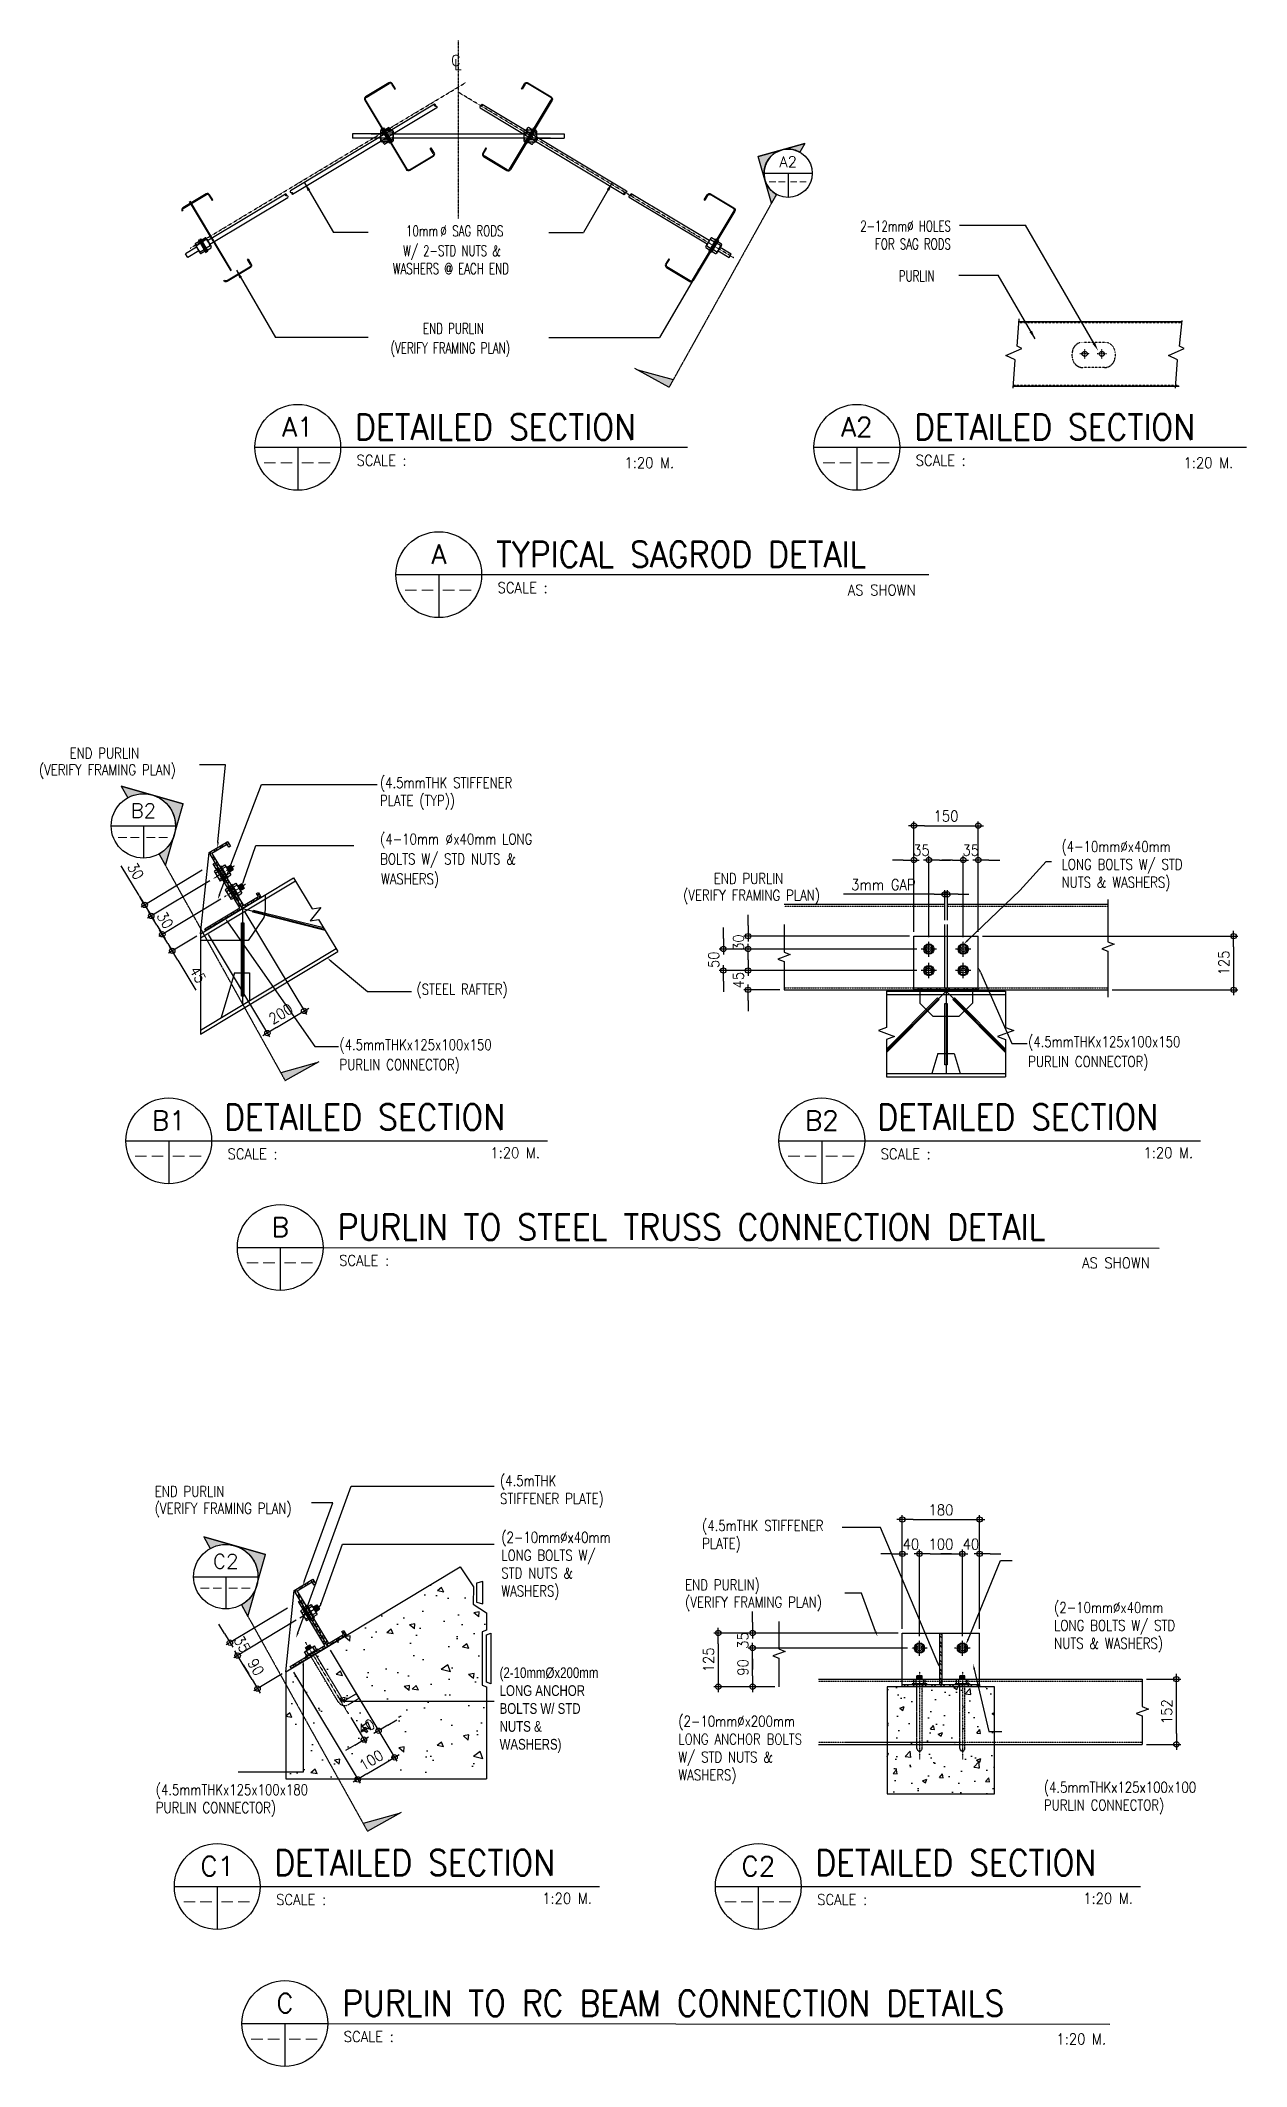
# Model space of a CAD drawing. Header units: millimetres. Extents: x -1 to 5622, y 0 to 9442.
import ezdxf
from ezdxf.enums import TextEntityAlignment as Align

# ---------------------------------------------------------------- set-up
doc = ezdxf.new("R2010")
doc.units = ezdxf.units.MM
for name, pattern in [('CENTER2', [1.125, 0.75, -0.125, 0.125, -0.125]), ('HIDDEN', [0.375, 0.25, -0.125]), ('PHANTOM', [2.5, 1.25, -0.25, 0.25, -0.25, 0.25, -0.25])]:
    doc.linetypes.add(name, pattern=pattern)
for name, color, linetype in [('1R', 1, 'Continuous'), ('4C', 4, 'Continuous'), ('8G', 8, 'Continuous'), ('CALLOUT', 2, 'Continuous'), ('HATCH', 1, 'Continuous'), ('S-ANNO-DIMS', 1, 'Continuous'), ('S-ANNO-TEXT', 3, 'Continuous'), ('S-BEAM-CONC', 3, 'Continuous'), ('S-BEAM-CONC-PATT', 181, 'Continuous'), ('S-BOLT', 2, 'Continuous'), ('S-CNTR', 8, 'CENTER2'), ('S-HOLE', 2, 'Continuous'), ('S-MCUT', 1, 'Continuous'), ('S-PLTE', 3, 'Continuous'), ('S-PRLN-PATT', 8, 'Continuous'), ('S-PRLN-SECT', 5, 'Continuous'), ('S-SGRD', 2, 'Continuous'), ('S-TRUS', 5, 'Continuous'), ('TEXT', 3, 'Continuous'), ('TG', 3, 'Continuous'), ('TITLE', 7, 'Continuous'), ('wall', 3, 'Continuous')]:
    doc.layers.add(name, color=color, linetype=linetype)
doc.styles.add('2T-10', font='romans.shx', dxfattribs={"width": 0.8, "height": 25})
doc.styles.add('ROMANS', font='romans.shx', dxfattribs={"width": 0.9})
doc.styles.add('SIMPLEX', font='SIMPLEX.SHX', dxfattribs={"width": 0.7})
doc.styles.get("Standard").update_dxf_attribs({"font": 'arial.ttf'})
doc.dimstyles.new('Copy of LD', dxfattribs={"dimtxt": 0.25, "dimasz": 0.4, "dimexe": 0.15, "dimexo": 0, "dimgap": 0.1, "dimtad": 0, "dimdec": 4, "dimzin": 0, "dimdsep": 46, "dimtxsty": 'Standard', "dimblk": 'DOTSMALL', "dimblk1": 'DOT', "dimblk2": 'DOTSMALL', "dimcen": 0.1, "dimclrd": 2, "dimclre": 2, "dimclrt": 2, "dimadec": 0, "dimazin": 0, "dimtfac": 1, "dimtdec": 4, "dimtmove": 2, "dimatfit": 3, "dimldrblk": 'DOTSMALL', "dimfxl": 1, "dimtolj": 1, "dimtzin": 0, "dimarcsym": 0})
doc.dimstyles.new('DIM20', dxfattribs={"dimscale": 20, "dimtxt": 2.5, "dimasz": 2.5, "dimexe": 1, "dimexo": 1, "dimgap": 1, "dimtad": 1, "dimdec": 0, "dimzin": 0, "dimdsep": 46, "dimtxsty": 'ROMANS', "dimblk": 'DIM1', "dimcen": 1, "dimclrd": 8, "dimclre": 8, "dimclrt": 3, "dimadec": 0, "dimazin": 0, "dimtfac": 1, "dimtdec": 0, "dimtofl": 0, "dimtmove": 0, "dimatfit": 3, "dimfxl": 1, "dimtolj": 1, "dimtzin": 0, "dimarcsym": 0})
doc.dimstyles.new('LD', dxfattribs={"dimtxt": 0.25, "dimasz": 0.4, "dimexe": 0.15, "dimexo": 0, "dimgap": 0.1, "dimtad": 0, "dimdec": 4, "dimzin": 0, "dimdsep": 46, "dimtxsty": 'Standard', "dimcen": 0.1, "dimclrd": 2, "dimclre": 2, "dimclrt": 2, "dimadec": 0, "dimazin": 0, "dimtfac": 1, "dimtdec": 4, "dimtmove": 2, "dimatfit": 3, "dimfxl": 1, "dimtolj": 1, "dimtzin": 0, "dimarcsym": 0})

msp = doc.modelspace()

# ---------------------------------------------------------------- texts
at = {"layer": 'CALLOUT', "color": 3, "char_height": 50, "style": 'SIMPLEX'}
for s, insert, attachment_point in [('2-12mm%%C HOLES\\PFOR SAG RODS', (4244.1, 8602.4), 3), ('PURLIN', (4000.9, 8345.1), 4)]:
    msp.add_mtext(s, dxfattribs=dict(at, insert=insert, attachment_point=attachment_point))
at = {"layer": 'S-ANNO-TEXT', "style": '2T-10', "width": 0.8}
for s, p in [('END PURLIN', (532.2, 2655)), ('(VERIFY FRAMING PLAN)', (532.2, 2576.4))]:
    msp.add_text(s, height=50, dxfattribs=at).set_placement(p)
at = {"layer": 'S-ANNO-TEXT', "char_height": 50, "attachment_point": 4, "style": '2T-10'}
for s, insert in [('\\P(4.5mmTHK STIFFENER\\PPLATE (TYP))', (1582.1, 5975)), ('\\P(4-10mm%%Cx40mm\\PLONG BOLTS W/ STD\\PNUTS & WASHERS)', (4759.8, 5635.9)), ('\\P(4.5mTHK\\PSTIFFENER PLATE)', (2141.8, 2721.6)), ('\\P(2-10mm%%Cx40mm\\PLONG BOLTS W/\\PSTD NUTS &\\PWASHERS)', (2148, 2374.6)), ('\\P(2-10mm%%Cx40mm\\PLONG BOLTS W/ STD\\PNUTS & WASHERS)', (4725.3, 2088.9)), ('\\P{\\Fic-romans.shx;(2-10mm%%Cx200mm\\PLONG ANCHOR\\PBOLTS W/ STD\\PNUTS &\\PWASHERS)}', (2139.8, 1702.6)), ('\\P(2-10mm%%Cx200mm\\PLONG ANCHOR BOLTS\\PW/ STD NUTS &\\PWASHERS)', (2973.4, 1517.2)), ('\\P(4.5mmTHKx125x100x100\\PPURLIN CONNECTOR)', (4677.7, 1293.2))]:
    msp.add_mtext(s, dxfattribs=dict(at, insert=insert))
at = {"layer": 'S-ANNO-TEXT', "color": 3, "char_height": 50, "attachment_point": 4, "style": '2T-10'}
for s, insert in [('\\P(4.5mTHK STIFFENER\\PPLATE)', (3084, 2512.5)), ('\\P(4.5mmTHKx125x100x180\\PPURLIN CONNECTOR)', (536.8, 1281.4))]:
    msp.add_mtext(s, dxfattribs=dict(at, insert=insert))
at = {"layer": 'TEXT', "color": 4, "style": 'ROMANS'}
for s, p in [('C', (1913.3, 9324.6)), ('L', (1926.9, 9305.2))]:
    msp.add_text(s, height=50, dxfattribs=at).set_placement(p)
at = {"layer": 'TG', "color": 3, "style": 'SIMPLEX', "width": 0.7}
for s, p in [('10mm', (1703.5, 8530.4)), ('∅', (1863.5, 8530.4)), (' SAG RODS', (1895.2, 8530.4)), ('WASHERS @ EACH END', (1641.9, 8354.2)), ('W/ 2-STD NUTS &', (1690.2, 8437.5)), ('END PURLIN', (1782.6, 8074.8)), ('(VERIFY FRAMING PLAN)', (1631.3, 7984.4))]:
    msp.add_text(s, height=50, dxfattribs=at).set_placement(p)
at = {"layer": 'TG', "style": '2T-10', "width": 0.8}
for s, p in [('END PURLIN', (135.2, 6095.9)), ('(VERIFY FRAMING PLAN)', (-7.6, 6018.4)), ('(4-10mm', (1582.8, 5695.6)), ('∅', (1887.6, 5695.6)), ('x40mm LONG', (1923.8, 5695.6)), ('BOLTS W/ STD NUTS &', (1582.8, 5602.7)), ('WASHERS)', (1586.6, 5509.9)), ('(VERIFY FRAMING PLAN)', (2995.6, 5434)), ('END PURLIN', (3138.4, 5511.6)), ('(STEEL RAFTER)', (1752.4, 4995.8)), ('(4.5mmTHKx125x100x150', (1393.4, 4737.1)), ('(4.5mmTHKx125x100x150', (4604.2, 4751.2)), ('PURLIN CONNECTOR)', (1393.4, 4644.2)), ('PURLIN CONNECTOR)', (4604.2, 4658.4)), ('END PURLIN)', (3004.9, 2219.6)), ('(VERIFY FRAMING PLAN)', (3004.9, 2139.1))]:
    msp.add_text(s, height=50, dxfattribs=at).set_placement(p)
at = {"layer": 'TITLE', "color": 6, "style": 'ROMANS', "width": 0.9}
for s, p in [('DETAILED SECTION', (1465.4, 7581.4)), ('DETAILED SECTION', (4072.1, 7581.4)), ('TYPICAL SAGROD DETAIL', (2123, 6987.9)), ('DETAILED SECTION', (855.3, 4365.3)), ('DETAILED SECTION', (3900.3, 4365.3)), ('PURLIN TO STEEL TRUSS CONNECTION DETAIL', (1384.1, 3852.3)), ('DETAILED SECTION', (1088.7, 890)), ('DETAILED SECTION', (3611.3, 890)), ('PURLIN TO RC BEAM CONNECTION DETAILS', (1405.6, 234.9))]:
    msp.add_text(s, height=120, dxfattribs=at).set_placement(p)
at = {"layer": 'TITLE', "color": 2, "style": 'ROMANS', "width": 0.9}
for p in [(1473, 7460.8), (4079.7, 7460.8), (2130.5, 6867.3), (871.4, 4228.4), (3916.4, 4228.4), (1391.6, 3731.7), (1097.9, 753.2), (3620.5, 753.2), (1413.1, 114.3)]:
    msp.add_text('SCALE :', height=50, dxfattribs=at).set_placement(p)
for s, p in [('1:20 M.', (2953.4, 7449.6)), ('1:20 M.', (5560.1, 7449.6)), ('AS SHOWN', (4079.6, 6856.1)), ('1:20 M.', (2328.1, 4233.9)), ('1:20 M.', (5373.1, 4233.9)), ('AS SHOWN', (5171.7, 3720.5)), ('1:20 M.', (2569.9, 758.6)), ('1:20 M.', (5092.5, 758.6)), ('1:20 M.', (4967.4, 103.1))]:
    msp.add_text(s, height=50, dxfattribs=at).set_placement(p, align=Align.RIGHT)

# ---------------------------------------------------------------- blocks, each defined once
blk = doc.blocks.new('S-CIRCUT')
blk.add_lwpolyline([(1.3, 0, 0.784008), (0, 0, -0.771658), (-1.3, 0)], format="xyb")
blk = doc.blocks.new('_Dot')
at = {"color": 0, "linetype": 'ByBlock', "lineweight": -2}
blk.add_line((-0.5, 0), (-1, 0), dxfattribs=at)
at = {"color": 0, "linetype": 'ByBlock', "const_width": 0.5}
blk.add_lwpolyline([(-0.25, 0, 1), (0.25, 0, 1)], format="xyb", close=True, dxfattribs=at)
blk = doc.blocks.new('_DotSmall')
at = {"color": 0, "linetype": 'ByBlock', "const_width": 0.5}
blk.add_lwpolyline([(-0.0625, 0, 1), (0.0625, 0, 1)], format="xyb", close=True, dxfattribs=at)
blk = doc.blocks.new('DIM1')
at = {"color": 0}
blk.add_line((-1, 0), (0.5, 0), dxfattribs=at)
at = {"color": 3}
blk.add_circle((0, 0), 0.25, dxfattribs=at)
blk = doc.blocks.new('*D33')
at = {"layer": 'DEFPOINTS', "color": 0, "transparency": 16777216}
for p in [(806.1, 5537), (857.6, 5451.3), (567.3, 5276.8)]:
    blk.add_point(p, dxfattribs=at)
at = {"layer": 'S-ANNO-DIMS', "color": 8, "lineweight": -2, "transparency": 16777216}
for p, q in [((789, 5526.7), (498.7, 5352.3)), ((490.1, 5405.4), (464.3, 5448.3)), ((840.5, 5441), (550.2, 5266.5)), ((593.1, 5234), (618.8, 5191.1))]:
    blk.add_line(p, q, dxfattribs=at)
at = {"layer": 'S-ANNO-DIMS', "color": 8, "lineweight": -2, "transparency": 16777216, "xscale": 50, "yscale": 50, "zscale": 50}
for p, rotation in [((515.8, 5362.6), 301.0000000001846), ((567.3, 5276.8), 121.0000000001846)]:
    blk.add_blockref('DIM1', p, dxfattribs=dict(at, rotation=rotation))
at = {"layer": 'S-ANNO-DIMS', "color": 3, "transparency": 16777216, "insert": (580.2, 5342.9), "char_height": 50, "attachment_point": 5, "rotation": 301, "style": 'ROMANS'}
blk.add_mtext('\\A1;30', dxfattribs=at)
blk = doc.blocks.new('S-BOLT')
at = {"layer": 'S-BOLT', "color": 8, "linetype": 'CENTER2', "ltscale": 0.3}
for p, q in [((2.4, 0), (-2.4, 0)), ((0, -2.4), (0, 2.4))]:
    blk.add_line(p, q, dxfattribs=at)
at = {"layer": 'S-BOLT'}
blk.add_lwpolyline([(1.38, 0), (0.69, 1.19), (-0.69, 1.19), (-1.38, 0), (-0.69, -1.19), (0.69, -1.19)], close=True, dxfattribs=at)
at = {"layer": 'S-BOLT', "color": 1}
blk.add_circle((0, 0), 1.6, dxfattribs=at)
at = {"layer": 'S-BOLT'}
blk.add_circle((0, 0), 0.8, dxfattribs=at)
blk = doc.blocks.new('S-STLCUT')
at = {"layer": 'S-MCUT'}
blk.add_lwpolyline([(0, 1), (0, 0.578), (0.095, 0.542), (-0.095, 0.472), (0, 0.436), (0, 0)], dxfattribs=at)
blk = doc.blocks.new('*D34')
at = {"layer": 'DEFPOINTS', "color": 0, "transparency": 16777216}
for p in [(4371.3, 5268), (4976.3, 5018), (5562, 5018)]:
    blk.add_point(p, dxfattribs=at)
at = {"layer": 'S-ANNO-DIMS', "color": 8, "lineweight": -2, "transparency": 16777216}
for p, q in [((4391.3, 5268), (5582, 5268)), ((5562, 5218), (5562, 5068)), ((4996.3, 5018), (5582, 5018))]:
    blk.add_line(p, q, dxfattribs=at)
at = {"layer": 'S-ANNO-DIMS', "color": 8, "lineweight": -2, "transparency": 16777216, "xscale": 50, "yscale": 50, "zscale": 50}
for p, rotation in [((5562, 5268), 90), ((5562, 5018), 270)]:
    blk.add_blockref('DIM1', p, dxfattribs=dict(at, rotation=rotation))
at = {"layer": 'S-ANNO-DIMS', "color": 3, "transparency": 16777216, "insert": (5517, 5143), "char_height": 50, "attachment_point": 5, "rotation": 90, "style": 'ROMANS'}
blk.add_mtext('\\A1;125', dxfattribs=at)
blk = doc.blocks.new('*D35')
at = {"layer": 'DEFPOINTS', "color": 0, "transparency": 16777216}
for p in [(4227.3, 5463.1), (4215.3, 5322), (4227.3, 5322)]:
    blk.add_point(p, dxfattribs=at)
at = {"layer": 'S-ANNO-DIMS', "color": 8, "lineweight": -2, "transparency": 16777216}
for p, q in [((4215.3, 5342), (4215.3, 5483.1)), ((4227.3, 5342), (4227.3, 5483.1)), ((4165.3, 5463.1), (3743.1, 5463.1)), ((4277.3, 5463.1), (4327.3, 5463.1))]:
    blk.add_line(p, q, dxfattribs=at)
at = {"layer": 'S-ANNO-DIMS', "color": 8, "lineweight": -2, "transparency": 16777216, "xscale": 50, "yscale": 50, "zscale": 50}
blk.add_blockref('DIM1', (4215.3, 5463.1), dxfattribs=at)
at = {"layer": 'S-ANNO-DIMS', "color": 8, "lineweight": -2, "transparency": 16777216, "xscale": 50, "yscale": 50, "zscale": 50, "rotation": 180}
blk.add_blockref('DIM1', (4227.3, 5463.1), dxfattribs=at)
at = {"layer": 'S-ANNO-DIMS', "color": 3, "transparency": 16777216, "insert": (3929.2, 5508.1), "char_height": 50, "attachment_point": 5, "style": 'ROMANS'}
blk.add_mtext('\\A1;3mm GAP', dxfattribs=at)
blk = doc.blocks.new('*D38')
at = {"layer": 'DEFPOINTS', "color": 0, "transparency": 16777216}
for p in [(4371.3, 5623.1), (4301.3, 5244), (4371.3, 5268)]:
    blk.add_point(p, dxfattribs=at)
at = {"layer": 'S-ANNO-DIMS', "color": 8, "lineweight": -2, "transparency": 16777216}
for p, q in [((4251.3, 5623.1), (4201.3, 5623.1)), ((4301.3, 5264), (4301.3, 5643.1)), ((4371.3, 5288), (4371.3, 5643.1)), ((4421.3, 5623.1), (4471.3, 5623.1))]:
    blk.add_line(p, q, dxfattribs=at)
at = {"layer": 'S-ANNO-DIMS', "color": 8, "lineweight": -2, "transparency": 16777216, "xscale": 50, "yscale": 50, "zscale": 50}
blk.add_blockref('DIM1', (4301.3, 5623.1), dxfattribs=at)
at = {"layer": 'S-ANNO-DIMS', "color": 8, "lineweight": -2, "transparency": 16777216, "xscale": 50, "yscale": 50, "zscale": 50, "rotation": 180}
blk.add_blockref('DIM1', (4371.3, 5623.1), dxfattribs=at)
at = {"layer": 'S-ANNO-DIMS', "color": 3, "transparency": 16777216, "insert": (4336.3, 5668.1), "char_height": 50, "attachment_point": 5, "style": 'ROMANS'}
blk.add_mtext('\\A1;35', dxfattribs=at)
blk = doc.blocks.new('*D39')
at = {"layer": 'DEFPOINTS', "color": 0, "transparency": 16777216}
for p in [(4371.3, 5783.1), (4071.3, 5268), (4371.3, 5268)]:
    blk.add_point(p, dxfattribs=at)
at = {"layer": 'S-ANNO-DIMS', "color": 8, "lineweight": -2, "transparency": 16777216}
for p, q in [((4071.3, 5288), (4071.3, 5803.1)), ((4121.3, 5783.1), (4321.3, 5783.1)), ((4371.3, 5288), (4371.3, 5803.1))]:
    blk.add_line(p, q, dxfattribs=at)
at = {"layer": 'S-ANNO-DIMS', "color": 8, "lineweight": -2, "transparency": 16777216, "xscale": 50, "yscale": 50, "zscale": 50, "rotation": 180}
blk.add_blockref('DIM1', (4071.3, 5783.1), dxfattribs=at)
at = {"layer": 'S-ANNO-DIMS', "color": 8, "lineweight": -2, "transparency": 16777216, "xscale": 50, "yscale": 50, "zscale": 50}
blk.add_blockref('DIM1', (4371.3, 5783.1), dxfattribs=at)
at = {"layer": 'S-ANNO-DIMS', "color": 3, "transparency": 16777216, "insert": (4221.3, 5828.1), "char_height": 50, "attachment_point": 5, "style": 'ROMANS'}
blk.add_mtext('\\A1;150', dxfattribs=at)
blk = doc.blocks.new('*D40')
at = {"layer": 'DEFPOINTS', "color": 0, "transparency": 16777216}
for p in [(4141.3, 5623.1), (4071.3, 5268), (4141.3, 5244)]:
    blk.add_point(p, dxfattribs=at)
at = {"layer": 'S-ANNO-DIMS', "color": 8, "lineweight": -2, "transparency": 16777216}
for p, q in [((4021.3, 5623.1), (3971.3, 5623.1)), ((4071.3, 5288), (4071.3, 5643.1)), ((4141.3, 5264), (4141.3, 5643.1)), ((4191.3, 5623.1), (4241.3, 5623.1))]:
    blk.add_line(p, q, dxfattribs=at)
at = {"layer": 'S-ANNO-DIMS', "color": 8, "lineweight": -2, "transparency": 16777216, "xscale": 50, "yscale": 50, "zscale": 50}
blk.add_blockref('DIM1', (4071.3, 5623.1), dxfattribs=at)
at = {"layer": 'S-ANNO-DIMS', "color": 8, "lineweight": -2, "transparency": 16777216, "xscale": 50, "yscale": 50, "zscale": 50, "rotation": 180}
blk.add_blockref('DIM1', (4141.3, 5623.1), dxfattribs=at)
at = {"layer": 'S-ANNO-DIMS', "color": 3, "transparency": 16777216, "insert": (4106.3, 5668.1), "char_height": 50, "attachment_point": 5, "style": 'ROMANS'}
blk.add_mtext('\\A1;35', dxfattribs=at)
blk = doc.blocks.new('*D41')
at = {"layer": 'DEFPOINTS', "color": 0, "transparency": 16777216}
for p in [(3298.2, 5268), (4071.3, 5268), (4105.3, 5208)]:
    blk.add_point(p, dxfattribs=at)
at = {"layer": 'S-ANNO-DIMS', "color": 8, "lineweight": -2, "transparency": 16777216}
for p, q in [((3298.2, 5318), (3298.2, 5368)), ((4051.3, 5268), (3278.2, 5268)), ((4085.3, 5208), (3278.2, 5208)), ((3298.2, 5158), (3298.2, 5108))]:
    blk.add_line(p, q, dxfattribs=at)
at = {"layer": 'S-ANNO-DIMS', "color": 8, "lineweight": -2, "transparency": 16777216, "xscale": 50, "yscale": 50, "zscale": 50}
for p, rotation in [((3298.2, 5268), 270), ((3298.2, 5208), 90)]:
    blk.add_blockref('DIM1', p, dxfattribs=dict(at, rotation=rotation))
at = {"layer": 'S-ANNO-DIMS', "color": 3, "transparency": 16777216, "insert": (3253.2, 5238), "char_height": 50, "attachment_point": 5, "rotation": 90, "style": 'ROMANS'}
blk.add_mtext('\\A1;30', dxfattribs=at)
blk = doc.blocks.new('*D42')
at = {"layer": 'DEFPOINTS', "color": 0, "transparency": 16777216}
for p in [(3183.1, 5208), (4105.3, 5208), (4105.3, 5108)]:
    blk.add_point(p, dxfattribs=at)
at = {"layer": 'S-ANNO-DIMS', "color": 8, "lineweight": -2, "transparency": 16777216}
for p, q in [((3183.1, 5258), (3183.1, 5308)), ((4085.3, 5208), (3163.1, 5208)), ((4085.3, 5108), (3163.1, 5108)), ((3183.1, 5058), (3183.1, 5008))]:
    blk.add_line(p, q, dxfattribs=at)
at = {"layer": 'S-ANNO-DIMS', "color": 8, "lineweight": -2, "transparency": 16777216, "xscale": 50, "yscale": 50, "zscale": 50}
for p, rotation in [((3183.1, 5208), 270), ((3183.1, 5108), 90)]:
    blk.add_blockref('DIM1', p, dxfattribs=dict(at, rotation=rotation))
at = {"layer": 'S-ANNO-DIMS', "color": 3, "transparency": 16777216, "insert": (3138.1, 5158), "char_height": 50, "attachment_point": 5, "rotation": 90, "style": 'ROMANS'}
blk.add_mtext('\\A1;50', dxfattribs=at)
blk = doc.blocks.new('*D43')
at = {"layer": 'DEFPOINTS', "color": 0, "transparency": 16777216}
for p in [(3298.2, 5108), (4105.3, 5108), (3466.3, 5018)]:
    blk.add_point(p, dxfattribs=at)
at = {"layer": 'S-ANNO-DIMS', "color": 8, "lineweight": -2, "transparency": 16777216}
for p, q in [((3298.2, 5158), (3298.2, 5208)), ((4085.3, 5108), (3278.2, 5108)), ((3446.3, 5018), (3278.2, 5018)), ((3298.2, 4968), (3298.2, 4918))]:
    blk.add_line(p, q, dxfattribs=at)
at = {"layer": 'S-ANNO-DIMS', "color": 8, "lineweight": -2, "transparency": 16777216, "xscale": 50, "yscale": 50, "zscale": 50}
for p, rotation in [((3298.2, 5108), 270), ((3298.2, 5018), 90)]:
    blk.add_blockref('DIM1', p, dxfattribs=dict(at, rotation=rotation))
at = {"layer": 'S-ANNO-DIMS', "color": 3, "transparency": 16777216, "insert": (3253.2, 5063), "char_height": 50, "attachment_point": 5, "rotation": 90, "style": 'ROMANS'}
blk.add_mtext('\\A1;45', dxfattribs=at)
blk = doc.blocks.new('*D44')
at = {"layer": 'DEFPOINTS', "color": 0, "transparency": 16777216}
for p in [(941.7, 5396.8), (770.3, 5293.8), (1228.4, 4919.7)]:
    blk.add_point(p, dxfattribs=at)
at = {"layer": 'S-ANNO-DIMS', "color": 8, "lineweight": -2, "transparency": 16777216}
for p, q in [((952, 5379.6), (1238.7, 4902.5)), ((780.6, 5276.6), (1067.2, 4799.5)), ((1099.8, 4842.4), (1185.5, 4893.9))]:
    blk.add_line(p, q, dxfattribs=at)
at = {"layer": 'S-ANNO-DIMS', "color": 8, "lineweight": -2, "transparency": 16777216, "xscale": 50, "yscale": 50, "zscale": 50}
for p, rotation in [((1228.4, 4919.7), 30.99999999892233), ((1056.9, 4816.7), 210.9999999989224)]:
    blk.add_blockref('DIM1', p, dxfattribs=dict(at, rotation=rotation))
at = {"layer": 'S-ANNO-DIMS', "color": 3, "transparency": 16777216, "insert": (1119.5, 4906.7), "char_height": 50, "attachment_point": 5, "rotation": 31, "style": 'ROMANS'}
blk.add_mtext('\\A1;200', dxfattribs=at)
blk = doc.blocks.new('*D45')
at = {"layer": 'DEFPOINTS', "color": 0, "transparency": 16777216}
for p in [(770.1, 5585.3), (806.1, 5537), (484.9, 5414)]:
    blk.add_point(p, dxfattribs=at)
at = {"layer": 'S-ANNO-DIMS', "color": 8, "lineweight": -2, "transparency": 16777216}
for p, q in [((459.2, 5456.9), (375.3, 5596.4)), ((752.9, 5575), (467.8, 5403.7)), ((789, 5526.7), (498.7, 5352.3)), ((541.6, 5319.7), (567.3, 5276.8))]:
    blk.add_line(p, q, dxfattribs=at)
at = {"layer": 'S-ANNO-DIMS', "color": 8, "lineweight": -2, "transparency": 16777216, "xscale": 50, "yscale": 50, "zscale": 50}
for p, rotation in [((484.9, 5414), 301.0000000001846), ((515.8, 5362.6), 121.0000000001846)]:
    blk.add_blockref('DIM1', p, dxfattribs=dict(at, rotation=rotation))
at = {"layer": 'S-ANNO-DIMS', "color": 3, "transparency": 16777216, "insert": (442.9, 5571.3), "char_height": 50, "attachment_point": 5, "rotation": 301, "style": 'ROMANS'}
blk.add_mtext('\\A1;30', dxfattribs=at)
blk = doc.blocks.new('*D46')
at = {"layer": 'DEFPOINTS', "color": 0, "transparency": 16777216}
for p in [(857.6, 5451.3), (567.3, 5276.8), (745.1, 5278.7)]:
    blk.add_point(p, dxfattribs=at)
at = {"layer": 'S-ANNO-DIMS', "color": 8, "lineweight": -2, "transparency": 16777216}
for p, q in [((840.5, 5441), (550.2, 5266.5)), ((541.6, 5319.7), (515.8, 5362.6)), ((728, 5268.4), (596.6, 5189.4)), ((639.4, 5156.8), (723.3, 5017.2))]:
    blk.add_line(p, q, dxfattribs=at)
at = {"layer": 'S-ANNO-DIMS', "color": 8, "lineweight": -2, "transparency": 16777216, "xscale": 50, "yscale": 50, "zscale": 50}
for p, rotation in [((567.3, 5276.8), 301.0000000001846), ((613.7, 5199.7), 121.0000000001846)]:
    blk.add_blockref('DIM1', p, dxfattribs=dict(at, rotation=rotation))
at = {"layer": 'S-ANNO-DIMS', "color": 3, "transparency": 16777216, "insert": (732.8, 5088.8), "char_height": 50, "attachment_point": 5, "rotation": 301, "style": 'ROMANS'}
blk.add_mtext('\\A1;45', dxfattribs=at)
blk = doc.blocks.new('*D47')
at = {"layer": 'DEFPOINTS', "color": 0, "transparency": 16777216}
for p in [(4017.4, 2020.1), (3159.2, 1770.1), (3442.4, 1770.1)]:
    blk.add_point(p, dxfattribs=at)
at = {"layer": 'S-ANNO-DIMS', "color": 8, "lineweight": -2, "transparency": 16777216}
for p, q in [((3997.4, 2020.1), (3139.2, 2020.1)), ((3159.2, 1970.1), (3159.2, 1820.1)), ((3422.4, 1770.1), (3139.2, 1770.1))]:
    blk.add_line(p, q, dxfattribs=at)
at = {"layer": 'S-ANNO-DIMS', "color": 8, "lineweight": -2, "transparency": 16777216, "xscale": 50, "yscale": 50, "zscale": 50}
for p, rotation in [((3159.2, 2020.1), 90), ((3159.2, 1770.1), 270)]:
    blk.add_blockref('DIM1', p, dxfattribs=dict(at, rotation=rotation))
at = {"layer": 'S-ANNO-DIMS', "color": 3, "transparency": 16777216, "insert": (3114.2, 1895.1), "char_height": 50, "attachment_point": 5, "rotation": 90, "style": 'ROMANS'}
blk.add_mtext('\\A1;125', dxfattribs=at)
blk = doc.blocks.new('*D48')
at = {"layer": 'DEFPOINTS', "color": 0, "transparency": 16777216}
for p in [(4377.4, 2389.3), (4297.4, 1986.1), (4377.4, 2020.1)]:
    blk.add_point(p, dxfattribs=at)
at = {"layer": 'S-ANNO-DIMS', "color": 8, "lineweight": -2, "transparency": 16777216}
for p, q in [((4247.4, 2389.3), (4197.4, 2389.3)), ((4297.4, 2006.1), (4297.4, 2409.3)), ((4377.4, 2040.1), (4377.4, 2409.3)), ((4427.4, 2389.3), (4477.4, 2389.3))]:
    blk.add_line(p, q, dxfattribs=at)
at = {"layer": 'S-ANNO-DIMS', "color": 8, "lineweight": -2, "transparency": 16777216, "xscale": 50, "yscale": 50, "zscale": 50}
blk.add_blockref('DIM1', (4297.4, 2389.3), dxfattribs=at)
at = {"layer": 'S-ANNO-DIMS', "color": 8, "lineweight": -2, "transparency": 16777216, "xscale": 50, "yscale": 50, "zscale": 50, "rotation": 180}
blk.add_blockref('DIM1', (4377.4, 2389.3), dxfattribs=at)
at = {"layer": 'S-ANNO-DIMS', "color": 3, "transparency": 16777216, "insert": (4337.4, 2434.3), "char_height": 50, "attachment_point": 5, "style": 'ROMANS'}
blk.add_mtext('\\A1;40', dxfattribs=at)
blk = doc.blocks.new('*D49')
at = {"layer": 'DEFPOINTS', "color": 0, "transparency": 16777216}
for p in [(4297.4, 2389.3), (4097.4, 1986.1), (4297.4, 1986.1)]:
    blk.add_point(p, dxfattribs=at)
at = {"layer": 'S-ANNO-DIMS', "color": 8, "lineweight": -2, "transparency": 16777216}
for p, q in [((4097.4, 2006.1), (4097.4, 2409.3)), ((4147.4, 2389.3), (4247.4, 2389.3)), ((4297.4, 2006.1), (4297.4, 2409.3))]:
    blk.add_line(p, q, dxfattribs=at)
at = {"layer": 'S-ANNO-DIMS', "color": 8, "lineweight": -2, "transparency": 16777216, "xscale": 50, "yscale": 50, "zscale": 50, "rotation": 180}
blk.add_blockref('DIM1', (4097.4, 2389.3), dxfattribs=at)
at = {"layer": 'S-ANNO-DIMS', "color": 8, "lineweight": -2, "transparency": 16777216, "xscale": 50, "yscale": 50, "zscale": 50}
blk.add_blockref('DIM1', (4297.4, 2389.3), dxfattribs=at)
at = {"layer": 'S-ANNO-DIMS', "color": 3, "transparency": 16777216, "insert": (4197.4, 2434.3), "char_height": 50, "attachment_point": 5, "style": 'ROMANS'}
blk.add_mtext('\\A1;100', dxfattribs=at)
blk = doc.blocks.new('*D50')
at = {"layer": 'DEFPOINTS', "color": 0, "transparency": 16777216}
for p in [(4377.4, 2549.3), (4017.4, 2020.1), (4377.4, 2020.1)]:
    blk.add_point(p, dxfattribs=at)
at = {"layer": 'S-ANNO-DIMS', "color": 8, "lineweight": -2, "transparency": 16777216}
for p, q in [((4017.4, 2040.1), (4017.4, 2569.3)), ((4377.4, 2040.1), (4377.4, 2569.3)), ((4067.4, 2549.3), (4327.4, 2549.3))]:
    blk.add_line(p, q, dxfattribs=at)
at = {"layer": 'S-ANNO-DIMS', "color": 8, "lineweight": -2, "transparency": 16777216, "xscale": 50, "yscale": 50, "zscale": 50, "rotation": 180}
blk.add_blockref('DIM1', (4017.4, 2549.3), dxfattribs=at)
at = {"layer": 'S-ANNO-DIMS', "color": 8, "lineweight": -2, "transparency": 16777216, "xscale": 50, "yscale": 50, "zscale": 50}
blk.add_blockref('DIM1', (4377.4, 2549.3), dxfattribs=at)
at = {"layer": 'S-ANNO-DIMS', "color": 3, "transparency": 16777216, "insert": (4197.4, 2594.3), "char_height": 50, "attachment_point": 5, "style": 'ROMANS'}
blk.add_mtext('\\A1;180', dxfattribs=at)
blk = doc.blocks.new('*D51')
at = {"layer": 'DEFPOINTS', "color": 0, "transparency": 16777216}
for p in [(4097.4, 2389.3), (4017.4, 2020.1), (4097.4, 1986.1)]:
    blk.add_point(p, dxfattribs=at)
at = {"layer": 'S-ANNO-DIMS', "color": 8, "lineweight": -2, "transparency": 16777216}
for p, q in [((3967.4, 2389.3), (3917.4, 2389.3)), ((4017.4, 2040.1), (4017.4, 2409.3)), ((4097.4, 2006.1), (4097.4, 2409.3)), ((4147.4, 2389.3), (4197.4, 2389.3))]:
    blk.add_line(p, q, dxfattribs=at)
at = {"layer": 'S-ANNO-DIMS', "color": 8, "lineweight": -2, "transparency": 16777216, "xscale": 50, "yscale": 50, "zscale": 50}
blk.add_blockref('DIM1', (4017.4, 2389.3), dxfattribs=at)
at = {"layer": 'S-ANNO-DIMS', "color": 8, "lineweight": -2, "transparency": 16777216, "xscale": 50, "yscale": 50, "zscale": 50, "rotation": 180}
blk.add_blockref('DIM1', (4097.4, 2389.3), dxfattribs=at)
at = {"layer": 'S-ANNO-DIMS', "color": 3, "transparency": 16777216, "insert": (4057.4, 2434.3), "char_height": 50, "attachment_point": 5, "style": 'ROMANS'}
blk.add_mtext('\\A1;40', dxfattribs=at)
blk = doc.blocks.new('*D52')
at = {"layer": 'DEFPOINTS', "color": 0, "transparency": 16777216}
for p in [(3319.2, 2020.1), (4017.4, 2020.1), (4061.4, 1950.1)]:
    blk.add_point(p, dxfattribs=at)
at = {"layer": 'S-ANNO-DIMS', "color": 8, "lineweight": -2, "transparency": 16777216}
for p, q in [((3319.2, 2070.1), (3319.2, 2120.1)), ((3997.4, 2020.1), (3299.2, 2020.1)), ((4041.4, 1950.1), (3299.2, 1950.1)), ((3319.2, 1900.1), (3319.2, 1850.1))]:
    blk.add_line(p, q, dxfattribs=at)
at = {"layer": 'S-ANNO-DIMS', "color": 8, "lineweight": -2, "transparency": 16777216, "xscale": 50, "yscale": 50, "zscale": 50}
for p, rotation in [((3319.2, 2020.1), 270), ((3319.2, 1950.1), 90)]:
    blk.add_blockref('DIM1', p, dxfattribs=dict(at, rotation=rotation))
at = {"layer": 'S-ANNO-DIMS', "color": 3, "transparency": 16777216, "insert": (3274.2, 1985.1), "char_height": 50, "attachment_point": 5, "rotation": 90, "style": 'ROMANS'}
blk.add_mtext('\\A1;35', dxfattribs=at)
blk = doc.blocks.new('*D36')
at = {"layer": 'DEFPOINTS', "color": 0, "transparency": 16777216}
for p in [(5136.3, 1805.3), (5295.4, 1805.3), (5136.3, 1501.3)]:
    blk.add_point(p, dxfattribs=at)
at = {"layer": 'S-ANNO-DIMS', "color": 8, "lineweight": -2, "transparency": 16777216}
for p, q in [((5156.3, 1805.3), (5315.4, 1805.3)), ((5295.4, 1551.3), (5295.4, 1755.3)), ((5156.3, 1501.3), (5315.4, 1501.3))]:
    blk.add_line(p, q, dxfattribs=at)
at = {"layer": 'S-ANNO-DIMS', "color": 8, "lineweight": -2, "transparency": 16777216, "xscale": 50, "yscale": 50, "zscale": 50}
for p, rotation in [((5295.4, 1805.3), 90), ((5295.4, 1501.3), 270)]:
    blk.add_blockref('DIM1', p, dxfattribs=dict(at, rotation=rotation))
at = {"layer": 'S-ANNO-DIMS', "color": 3, "transparency": 16777216, "insert": (5250.4, 1653.3), "char_height": 50, "attachment_point": 5, "rotation": 90, "style": 'ROMANS'}
blk.add_mtext('\\A1;152', dxfattribs=at)
blk = doc.blocks.new('*D53')
at = {"layer": 'DEFPOINTS', "color": 0, "transparency": 16777216}
for p in [(3319.2, 1950.1), (4061.4, 1950.1), (3442.4, 1770.1)]:
    blk.add_point(p, dxfattribs=at)
at = {"layer": 'S-ANNO-DIMS', "color": 8, "lineweight": -2, "transparency": 16777216}
for p, q in [((4041.4, 1950.1), (3299.2, 1950.1)), ((3319.2, 1820.1), (3319.2, 1900.1)), ((3422.4, 1770.1), (3299.2, 1770.1))]:
    blk.add_line(p, q, dxfattribs=at)
at = {"layer": 'S-ANNO-DIMS', "color": 8, "lineweight": -2, "transparency": 16777216, "xscale": 50, "yscale": 50, "zscale": 50}
for p, rotation in [((3319.2, 1950.1), 90), ((3319.2, 1770.1), 270)]:
    blk.add_blockref('DIM1', p, dxfattribs=dict(at, rotation=rotation))
at = {"layer": 'S-ANNO-DIMS', "color": 3, "transparency": 16777216, "insert": (3274.2, 1860.1), "char_height": 50, "attachment_point": 5, "rotation": 90, "style": 'ROMANS'}
blk.add_mtext('\\A1;90', dxfattribs=at)
blk = doc.blocks.new('*D37')
at = {"layer": 'DEFPOINTS', "color": 0, "transparency": 16777216}
for p in [(1339.2, 1958.1), (1435.1, 1643.1), (1575.5, 1564.8)]:
    blk.add_point(p, dxfattribs=at)
at = {"layer": 'S-ANNO-DIMS', "color": 8, "lineweight": -2, "transparency": 16777216}
for p, q in [((1349.5, 1940.9), (1585.8, 1547.7)), ((1445.4, 1626), (1517.2, 1506.5)), ((1618.4, 1590.6), (1661.2, 1616.3)), ((1464.1, 1497.8), (1421.2, 1472.1))]:
    blk.add_line(p, q, dxfattribs=at)
at = {"layer": 'S-ANNO-DIMS', "color": 8, "lineweight": -2, "transparency": 16777216, "xscale": 50, "yscale": 50, "zscale": 50}
for p, rotation in [((1506.9, 1523.6), 30.99999999892235), ((1575.5, 1564.8), 210.9999999989224)]:
    blk.add_blockref('DIM1', p, dxfattribs=dict(at, rotation=rotation))
at = {"layer": 'S-ANNO-DIMS', "color": 3, "transparency": 16777216, "insert": (1518, 1582.8), "char_height": 50, "attachment_point": 5, "rotation": 31, "style": 'ROMANS'}
blk.add_mtext('\\A1;40', dxfattribs=at)
blk = doc.blocks.new('*D54')
at = {"layer": 'DEFPOINTS', "color": 0, "transparency": 16777216}
for p in [(1339.2, 1958.1), (1167.8, 1855.1), (1650, 1440.8)]:
    blk.add_point(p, dxfattribs=at)
at = {"layer": 'S-ANNO-DIMS', "color": 8, "lineweight": -2, "transparency": 16777216}
for p, q in [((1349.5, 1940.9), (1660.3, 1423.7)), ((1178.1, 1837.9), (1488.9, 1320.7)), ((1521.4, 1363.6), (1607.1, 1415.1))]:
    blk.add_line(p, q, dxfattribs=at)
at = {"layer": 'S-ANNO-DIMS', "color": 8, "lineweight": -2, "transparency": 16777216, "xscale": 50, "yscale": 50, "zscale": 50}
for p, rotation in [((1650, 1440.8), 30.99999999892233), ((1478.6, 1337.8), 210.9999999989224)]:
    blk.add_blockref('DIM1', p, dxfattribs=dict(at, rotation=rotation))
at = {"layer": 'S-ANNO-DIMS', "color": 3, "transparency": 16777216, "insert": (1541.1, 1427.9), "char_height": 50, "attachment_point": 5, "rotation": 31, "style": 'ROMANS'}
blk.add_mtext('\\A1;100', dxfattribs=at)
blk = doc.blocks.new('*D55')
at = {"layer": 'DEFPOINTS', "color": 0, "transparency": 16777216}
for p in [(1167.6, 2146.6), (1208.8, 2089.7), (882.5, 1975.3)]:
    blk.add_point(p, dxfattribs=at)
at = {"layer": 'S-ANNO-DIMS', "color": 8, "lineweight": -2, "transparency": 16777216}
for p, q in [((1150.5, 2136.3), (865.3, 1965)), ((1191.6, 2079.4), (901.4, 1905)), ((856.7, 2018.1), (831, 2061)), ((944.3, 1872.4), (970, 1829.6))]:
    blk.add_line(p, q, dxfattribs=at)
at = {"layer": 'S-ANNO-DIMS', "color": 8, "lineweight": -2, "transparency": 16777216, "xscale": 50, "yscale": 50, "zscale": 50}
for p, rotation in [((882.5, 1975.3), 301.0000000001846), ((918.5, 1915.3), 121.0000000001846)]:
    blk.add_blockref('DIM1', p, dxfattribs=dict(at, rotation=rotation))
at = {"layer": 'S-ANNO-DIMS', "color": 3, "transparency": 16777216, "insert": (939.1, 1968.5), "char_height": 50, "attachment_point": 5, "rotation": 301, "style": 'ROMANS'}
blk.add_mtext('\\A1;35', dxfattribs=at)
blk = doc.blocks.new('*D56')
at = {"layer": 'DEFPOINTS', "color": 0, "transparency": 16777216}
for p in [(1208.8, 2089.7), (918.5, 1915.3), (1142.6, 1839.9)]:
    blk.add_point(p, dxfattribs=at)
at = {"layer": 'S-ANNO-DIMS', "color": 8, "lineweight": -2, "transparency": 16777216}
for p, q in [((1191.6, 2079.4), (901.4, 1905)), ((985.5, 1803.8), (944.3, 1872.4)), ((1125.5, 1829.6), (994.1, 1750.7))]:
    blk.add_line(p, q, dxfattribs=at)
at = {"layer": 'S-ANNO-DIMS', "color": 8, "lineweight": -2, "transparency": 16777216, "xscale": 50, "yscale": 50, "zscale": 50}
for p, rotation in [((918.5, 1915.3), 121.0000000001846), ((1011.2, 1761), 301.0000000001846)]:
    blk.add_blockref('DIM1', p, dxfattribs=dict(at, rotation=rotation))
at = {"layer": 'S-ANNO-DIMS', "color": 3, "transparency": 16777216, "insert": (1003.4, 1861.3), "char_height": 50, "attachment_point": 5, "rotation": 301, "style": 'ROMANS'}
blk.add_mtext('\\A1;90', dxfattribs=at)
blk = doc.blocks.new('CIR')
at = {"layer": 'TITLE', "color": 2}
for p, q in [((0, 0), (20, 0)), ((10, 0), (10, -10))]:
    blk.add_line(p, q, dxfattribs=at)
blk.add_circle((10, 0), 10, dxfattribs=at)
at = {"layer": 'TITLE', "color": 5, "style": 'ROMANS'}
blk.add_attdef('A', text='', height=4.5, dxfattribs=at).set_placement((10, 4.75), align=Align.MIDDLE)
at = {"layer": 'TITLE', "color": 2, "style": 'ROMANS'}
for width, p, p2 in [(1.138397, (1.58, -4.68), (9.3, -4.68)), (1.147089, (10.36, -4.68), (18.14, -4.68))]:
    blk.add_attdef('S-1', text='', height=2.5, dxfattribs=dict(at, width=width)).set_placement(p, p2, align=Align.FIT)

# ---------------------------------------------------------------- dimensions: what is measured, and where the dimension line sits
at = {"layer": 'S-ANNO-DIMS'}
for base, p1, p2, text, picture, middle in [((4371.3, 5783.1), (4071.3, 5268), (4371.3, 5268), '150', '*D39', (4221.3, 5828.1)), ((4377.4, 2549.3), (4017.4, 2020.1), (4377.4, 2020.1), '180', '*D50', (4197.4, 2594.3)), ((4297.4, 2389.3), (4097.4, 1986.1), (4297.4, 1986.1), '100', '*D49', (4197.4, 2434.3))]:
    dim = msp.add_linear_dim(base=base, p1=p1, p2=p2, text=text, dimstyle='DIM20', dxfattribs=at)
    dim.commit()
    dim.dimension.update_dxf_attribs({"geometry": picture, "text_midpoint": middle})
for base, p1, p2, text, picture, middle in [((4141.3, 5623.1), (4071.3, 5268), (4141.3, 5244), '35', '*D40', (4106.3, 5623.1)), ((4371.3, 5623.1), (4301.3, 5244), (4371.3, 5268), '35', '*D38', (4336.3, 5623.1)), ((4227.3, 5463.1), (4215.3, 5322), (4227.3, 5322), '3mm GAP', '*D35', (3929.2, 5463.1)), ((4097.4, 2389.3), (4017.4, 2020.1), (4097.4, 1986.1), '40', '*D51', (4057.4, 2389.3)), ((4377.4, 2389.3), (4297.4, 1986.1), (4377.4, 2020.1), '40', '*D48', (4337.4, 2389.3))]:
    dim = msp.add_linear_dim(base=base, p1=p1, p2=p2, text=text, dimstyle='DIM20', dxfattribs=at)
    dim.commit()
    dim.dimension.update_dxf_attribs({"geometry": picture, "text_midpoint": middle, "dimtype": 160})
for base, p1, p2, angle, text, picture, middle in [((484.9, 5414), (806.1, 5537), (770.1, 5585.3), 301, '30', '*D45', (404.4, 5548.1)), ((567.3, 5276.8), (806.1, 5537), (857.6, 5451.3), 301, '30', '*D33', (541.6, 5319.7)), ((567.3, 5276.8), (745.1, 5278.7), (857.6, 5451.3), 301, '45', '*D46', (694.3, 5065.6)), ((3183.1, 5208), (4105.3, 5108), (4105.3, 5208), 90, '50', '*D42', (3183.1, 5158)), ((3298.2, 5268), (4105.3, 5208), (4071.3, 5268), 90, '30', '*D41', (3298.2, 5238)), ((3298.2, 5108), (3466.3, 5018), (4105.3, 5108), 90, '45', '*D43', (3298.2, 5063)), ((882.5, 1975.3), (1208.8, 2089.7), (1167.6, 2146.6), 301, '35', '*D55', (900.5, 1945.3)), ((3319.2, 2020.1), (4061.4, 1950.1), (4017.4, 2020.1), 90, '35', '*D52', (3319.2, 1985.1)), ((1575.5, 1564.8), (1435.1, 1643.1), (1339.2, 1958.1), 31, '40', '*D37', (1541.2, 1544.2))]:
    dim = msp.add_linear_dim(base=base, p1=p1, p2=p2, angle=angle, text=text, dimstyle='DIM20', dxfattribs=at)
    dim.commit()
    dim.dimension.update_dxf_attribs({"geometry": picture, "text_midpoint": middle, "dimtype": 160})
dim = msp.add_linear_dim(base=(1228.4, 4919.7), p1=(770.3, 5293.8), p2=(941.7, 5396.8), angle=31, dimstyle='DIM20', dxfattribs=at)
dim.commit()
dim.dimension.update_dxf_attribs({"geometry": '*D44', "text_midpoint": (1119.5, 4906.7)})
for base, p1, p2, angle, text, picture, middle in [((5562, 5018), (4371.3, 5268), (4976.3, 5018), 90, '125', '*D34', (5517, 5143)), ((918.5, 1915.3), (1142.6, 1839.9), (1208.8, 2089.7), 301, '90', '*D56', (1003.4, 1861.3)), ((3159.2, 1770.1), (4017.4, 2020.1), (3442.4, 1770.1), 90, '125', '*D47', (3114.2, 1895.1)), ((1650, 1440.8), (1167.8, 1855.1), (1339.2, 1958.1), 31, '100', '*D54', (1541.1, 1427.9)), ((3319.2, 1950.1), (3442.4, 1770.1), (4061.4, 1950.1), 90, '90', '*D53', (3274.2, 1860.1)), ((5295.4, 1805.3), (5136.3, 1501.3), (5136.3, 1805.3), 90, '152', '*D36', (5250.4, 1653.3))]:
    dim = msp.add_linear_dim(base=base, p1=p1, p2=p2, angle=angle, text=text, dimstyle='DIM20', dxfattribs=at)
    dim.commit()
    dim.dimension.update_dxf_attribs({"geometry": picture, "text_midpoint": middle})

# ---------------------------------------------------------------- hatches: boundary and pattern name
at = {"layer": '1R'}
h = msp.add_hatch(dxfattribs=at)
h.set_pattern_fill('ANSI32', color=256, scale=60, angle=31, style=0)
h.set_pattern_definition([(76, (111338.617, 41870.92), (-21.831654, 5.4432427), []), (76, (111347.709, 41876.383), (-21.831654, 5.4432427), [])])
h.paths.add_polyline_path([(1412.9, 2032.7), (1426.3, 2010.4), (1339.2, 1958.1), (1182.6, 2218.6), (1269.7, 2271), (1283.1, 2248.7), (1274.6, 2243.5), (1266.3, 2257.3), (1196.4, 2215.2), (1342.6, 1971.8), (1412.6, 2013.8), (1404.3, 2027.5)])
h = msp.add_hatch(dxfattribs=at)
h.set_pattern_fill('ANSI32', color=256, scale=60, angle=90, style=0)
h.set_pattern_definition([(166, (1132.643, 1833.945), (-5.4432, -21.8317), []), (166, (1127.18, 1843.037), (-5.4432, -21.8317), [])])
h.paths.add_polyline_path([(1210.5, 2172.4), (1201.9, 2167.2), (1325.5, 1961.5), (1162.6, 1863.6), (1167.8, 1855.1), (1339.2, 1958.1)])
h = msp.add_hatch(dxfattribs=at)
h.set_pattern_fill('ANSI32', color=256, scale=80, angle=90, style=0)
h.set_pattern_definition([(135, (-814.345, -325.923), (-21.2132, -21.2132), []), (135, (-814.345, -311.78), (-21.2132, -21.2132), [])])
h.paths.add_polyline_path([(4202.4, 2020.1), (4192.4, 2020.1), (4192.4, 1780.1), (4202.4, 1780.1)])
h = msp.add_hatch(dxfattribs=at)
h.set_pattern_fill('ANSI32', color=256, scale=80, angle=90, style=0)
h.set_pattern_definition([(135, (1829.942, -58.046), (-21.2132, -21.2132), []), (135, (1829.942, -43.904), (-21.2132, -21.2132), [])])
h.paths.add_polyline_path([(4017.4, 1780.1), (4377.4, 1780.1), (4377.4, 1770.1), (4017.4, 1770.1)])
at = {"layer": 'S-BEAM-CONC-PATT'}
h = msp.add_hatch(dxfattribs=at)
h.set_pattern_fill('AR-CONC', color=8, scale=40, style=0)
h.set_pattern_definition([(169.105, (936.22, 2151.9), (-117.623, 262.886), [30, -330]), (114.105, (936.22, 2151.9), (-235.89, -194.843), [24, -264]), (219.557, (926.42, 2173.8), (-353.51, 68.04), [25.496, -280.457]), (165.29, (866.32, 2112.98), (-149.8, 405.2), [45, -495]), (215.74, (853.84, 2146.74), (-522.3, 137.13), [38.24, -420.69]), (110.29, (866.3, 2112.98), (-522.3, 137.13), [36, -396]), (140.105, (864.34, 2157.65), (24.574, 286.95), [30, -330]), (85.105, (864.34, 2157.65), (-300.774, -56.05), [24, -264]), (190.557, (866.4, 2181.57), (-276.2, 230.897), [25.496, -280.457]), (156.605, (936.22, 2151.89), (-118.7094, -60.52), [0, -260.8, 0, -268, 0, -265]), (126.605, (936.22, 2151.89), (-189.028, 15.201), [0, -152.8, 0, -254.8, 0, -101]), (86.605, (979.61, 2073.95), (-95.981, 190.955), [0, -100, 0, -312, 0, -414]), (76.605, (999.06, 2039), (-148.454, 184.341), [0, -130, 0, -207.2, 0, -294])])
h.paths.add_polyline_path([(2078.9, 1339.9), (2078.9, 1769.6), (2058.7, 1777.5), (2058.7, 2025.2), (2078.9, 2033.1), (2078.9, 2114.7), (2016.4, 2154.2), (2018, 2234.8), (1955.9, 2328.6), (1142.6, 1839.9), (1142.6, 1339.9)])
h = msp.add_hatch(dxfattribs=at)
h.set_pattern_fill('AR-CONC', color=8, scale=30, style=0)
h.set_pattern_definition([(50, (-814.35, -213.9), (215.178, -18.8256), [22.5, -247.5]), (355, (-814.35, -213.9), (-41.625, 225.658), [18, -198]), (100.4514, (-796.41, -215.47), (173.553, 206.832), [19.122, -210.343]), (46.184, (-814.35, -153.9), (320.172, -49.656), [33.75, -371.25]), (96.6356, (-787.66, -158.04), (280.399, 292.235), [28.683, -315.514]), (351.184, (-814.35, -153.9), (280.399, 292.236), [27, -297]), (21, (-784.35, -168.9), (179.072, -120.7857), [22.5, -247.5]), (326, (-784.35, -168.9), (72.995, 217.545), [18, -198]), (71.4514, (-769.42, -178.97), (252.067, 96.759), [19.122, -210.343]), (37.5, (-814.345, -213.9), (3.648, 99.8682), [0, -195.6, 0, -201, 0, -198.75]), (7.5, (-814.35, -213.9), (78.9209, 118.3235), [0, -114.6, 0, -191.1, 0, -75.75]), (327.5, (-881.245, -213.9), (160.1467, -6.7665), [0, -75, 0, -234, 0, -310.5]), (317.5, (-911.25, -213.9), (174.956, 30.0315), [0, -97.5, 0, -155.4, 0, -220.5])])
h.paths.add_polyline_path([(4447.4, 1270.1), (4447.4, 1770.1), (3947.4, 1770.1), (3947.4, 1270.1)])
at = {"layer": 'S-PRLN-PATT'}
h = msp.add_hatch(dxfattribs=at)
h.set_pattern_fill('ANSI32', color=256, scale=60, angle=31, style=0)
h.set_pattern_definition([(76, (110941.088, 45309.635), (-21.831654, 5.4432427), []), (76, (110950.18, 45315.098), (-21.831654, 5.4432427), [])])
h.paths.add_polyline_path([(1015.4, 5471.4), (1028.8, 5449.1), (941.7, 5396.8), (785.1, 5657.4), (872.2, 5709.7), (885.6, 5687.4), (877, 5682.3), (868.8, 5696), (798.8, 5653.9), (945.1, 5410.5), (1015.1, 5452.5), (1006.8, 5466.2)])
h = msp.add_hatch(dxfattribs=at)
h.set_pattern_fill('ANSI32', color=256, scale=60, angle=90, style=0)
h.set_pattern_definition([(166, (735.114, 5272.66), (-5.4432, -21.8317), []), (166, (729.652, 5281.751), (-5.4432, -21.8317), [])])
h.paths.add_polyline_path([(812.9, 5611.1), (804.4, 5605.9), (928, 5400.2), (765.1, 5302.3), (770.3, 5293.8), (941.7, 5396.8)])
h = msp.add_hatch(dxfattribs=at)
h.set_pattern_fill('ANSI32', color=256, scale=80, angle=90, style=0)
h.set_pattern_definition([(135, (1853.825, 3189.866), (-21.2132, -21.2132), []), (135, (1853.825, 3204.01), (-21.2132, -21.2132), [])])
h.paths.add_polyline_path([(4071.3, 5028), (4371.3, 5028), (4371.3, 5018), (4071.3, 5018)])
at = {"layer": 'TITLE'}
h = msp.add_hatch(color=2, dxfattribs=at)
h.paths.add_polyline_path([(3345.9, 8901.2), (3454.1, 8932, 0.414214), (3376.7, 8793)])
h.paths.add_polyline_path([(3454.1, 8932), (3562.3, 8962.8), (3539.6, 8922.1, 0.198912)])
h.paths.add_polyline_path([(3376.7, 8793, 0.198912), (3430.2, 8725.5), (3407.5, 8684.8)])
h = msp.add_hatch(color=2, dxfattribs=at)
h.paths.add_polyline_path([(664.2, 5885.2), (519.9, 5926.3, -0.414214), (623.1, 5740.9)])
h.paths.add_polyline_path([(519.9, 5926.3), (375.7, 5967.4), (405.9, 5913.1, -0.198912)])
h.paths.add_polyline_path([(623.1, 5740.9, -0.198912), (551.8, 5651), (582, 5596.7)])
h = msp.add_hatch(color=2, dxfattribs=at)
h.paths.add_polyline_path([(1048.6, 2386.1), (904.3, 2427.2, -0.414214), (1007.5, 2241.9)])
h.paths.add_polyline_path([(904.3, 2427.2), (760.1, 2468.3), (790.3, 2414, -0.198912)])
h.paths.add_polyline_path([(1007.5, 2241.9, -0.198912), (936.2, 2151.9), (966.4, 2097.6)])

# ---------------------------------------------------------------- linework, layer by layer
at = {"layer": '1R', "ltscale": 1000}
for points in [[(4534, 7822.2), (4543.9, 7953.5), (4500.8, 7974.6), (4575.1, 8006.6), (4553.1, 8017.6), (4562.2, 8145.9)], [(5291, 7822.2), (5300.9, 7953.5), (5257.8, 7974.6), (5332.1, 8006.6), (5310.1, 8017.6), (5321.5, 8137.7)]]:
    msp.add_lwpolyline(points, dxfattribs=at)
at = {"layer": '4C'}
msp.add_lwpolyline([(1412.9, 2032.7), (1426.3, 2010.4), (1339.2, 1958.1), (1182.6, 2218.6), (1269.7, 2271), (1283.1, 2248.7), (1274.6, 2243.5), (1266.3, 2257.3), (1196.4, 2215.2), (1342.6, 1971.8), (1412.6, 2013.8), (1404.3, 2027.5)], close=True, dxfattribs=at)
msp.add_lwpolyline([(1339.2, 1958.1), (1167.8, 1855.1), (1162.6, 1863.6), (1325.5, 1961.5), (1201.9, 2167.2), (1210.5, 2172.4)], dxfattribs=at)
at = {"layer": '8G'}
msp.add_line((1306.5, 2148.4), (1208.8, 2089.7), dxfattribs=at)
at = {"layer": '8G', "extrusion": (0, 0, -1)}
for points in [[(-1230.6, 8779.3), (-1364.8, 8548.5)], [(-4910, 8032), (-4591.7, 8582)], [(-4636.3, 8051.9), (-4464.5, 8348.9)], [(-834.5, 5462.5), (-1029.7, 5975), (-1569.6, 5975)], [(-945.9, 5524.6), (-1003.4, 5691), (-1459.5, 5691)], [(-4322.6, 5249.1), (-4565.4, 5481.5), (-4687.5, 5615.6), (-4712.5, 5615.6)], [(-1199.4, 2021.3), (-1448.3, 2705.1), (-2114.8, 2705.1)], [(-1307.1, 2158), (-1407.7, 2434.5), (-2114.8, 2434.5)], [(-4323.9, 1990.1), (-4474.6, 2357.8), (-4528.9, 2357.8)]]:
    msp.add_lwpolyline(points, dxfattribs=at)
at = {"layer": '8G'}
for points in [[(2664.8, 8779.3), (2530.6, 8548.5)], [(3068.3, 8371.9), (2885.5, 8057.6)], [(826.8, 5705.9), (861.1, 6066.5), (741.2, 6066.5)], [(874.5, 5330.6), (1278.3, 4753.8), (1388.5, 4753.8)], [(1354.9, 5150.9), (1523.1, 5010.7), (1729.7, 5010.7)], [(4381.3, 5100.9), (4527.4, 4767.9), (4599.3, 4767.9)], [(1230.5, 2265.8), (1361.9, 2626.8), (1263, 2626.8)], [(4182.7, 1880.2), (3914.9, 2512.5), (3736.4, 2512.5)], [(3893.1, 2027.2), (3827.7, 2206.7), (3750.1, 2206.7)], [(1224.3, 1869.6), (1224.3, 1371.3), (920.5, 1371.3)], [(4353.1, 1851.6), (4421.4, 1562), (4481.4, 1562)], [(1416.8, 1702.6), (2114.8, 1702.6)], [(4260.4, 1510.5), (3751, 1510.5)], [(4060.4, 1510.5), (3751, 1510.5)]]:
    msp.add_lwpolyline(points, dxfattribs=at)
at = {"layer": '8G', "extrusion": (0, 0, -1)}
for points in [[(-1256.4, 8748), (-1230.6, 8779.3), (-1244.9, 8741.3)], [(-938.2, 8341.1), (-912.3, 8372.3), (-926.7, 8334.4)], [(-4610.7, 8082.9), (-4636.5, 8051.6), (-4622.2, 8089.6)], [(-4904.2, 8028.7), (-4930, 7997.4), (-4915.8, 8035.3)], [(-942, 5526), (-937.3, 5501.1), (-949.8, 5523.2)], [(-830.6, 5464), (-825.6, 5439.2), (-838.4, 5461.1)], [(-4319.7, 5252.1), (-4304.5, 5231.8), (-4325.5, 5246.1)], [(-1303.1, 2159.5), (-1298.5, 2134.6), (-1311, 2156.6)], [(-1195.5, 2022.7), (-1190.9, 1997.8), (-1203.3, 2019.9)], [(-4320.1, 1991.7), (-4314.5, 1967), (-4327.8, 1988.6)]]:
    msp.add_solid(points, dxfattribs=at)
at = {"layer": '8G'}
for points in [[(2639.3, 8748.7), (2665.2, 8780), (2650.9, 8742)], [(831, 5705.5), (824.5, 5681), (822.7, 5706.3)], [(871, 5328.2), (860.1, 5351), (877.9, 5332.9)], [(1352.3, 5147.7), (1335.7, 5166.9), (1357.6, 5154.1)], [(4377.5, 5099.3), (4371.3, 5123.8), (4385.1, 5102.6)], [(1234.5, 2264.4), (1222, 2242.3), (1226.6, 2267.2)], [(3897, 2028.6), (3901.6, 2003.7), (3889.2, 2025.8)], [(1220.1, 1869.6), (1224.3, 1894.6), (1228.5, 1869.6)], [(4186.5, 1881.8), (4192.4, 1857.2), (4178.8, 1878.6)], [(4349.1, 1850.6), (4347.4, 1875.9), (4357.2, 1852.5)], [(1416.8, 1698.4), (1391.8, 1702.6), (1416.8, 1706.8)], [(4060.4, 1514.6), (4085.4, 1510.5), (4060.4, 1506.3)], [(4260.4, 1514.6), (4285.4, 1510.5), (4260.4, 1506.3)]]:
    msp.add_solid(points, dxfattribs=at)
at = {"layer": 'CALLOUT'}
msp.add_solid([(3062.5, 8375.3), (3088.4, 8406.5), (3074.1, 8368.6)], dxfattribs=at)
at = {"layer": 'DEFPOINTS', "color": 8}
msp.add_line((4026.2, 4612), (4398.2, 4612), dxfattribs=at)
at = {"layer": 'HATCH', "color": 8}
for centre in [(1521.1, 9170.4), (669.1, 8652.4)]:
    msp.add_ellipse(centre, major_axis=(-6.35, 4.7), ratio=0.982892, start_param=-0.399006, end_param=1.183998, dxfattribs=at)
at = {"layer": 'HATCH', "color": 8, "extrusion": (0, 0, -1)}
for centre in [(2374.3, 9170.4), (3226.2, 8652.4)]:
    msp.add_ellipse(centre, major_axis=(6.35, 4.7), ratio=0.982892, start_param=-0.399006, end_param=1.183998, dxfattribs=at)
at = {"layer": 'S-BEAM-CONC'}
for p, q in [((1142.6, 1839.9), (1955.9, 2328.6)), ((1142.6, 1839.9), (1182.6, 2218.6)), ((1142.6, 1839.9), (1142.6, 1339.9)), ((1142.6, 1339.9), (2078.9, 1339.9))]:
    msp.add_line(p, q, dxfattribs=at)
msp.add_lwpolyline([(4447.4, 1270.1), (4447.4, 1770.1), (3947.4, 1770.1), (3947.4, 1270.1)], close=True, dxfattribs=at)
at = {"layer": 'S-BOLT', "color": 8, "linetype": 'CENTER2', "ltscale": 0.05}
for p, q in [((903.8, 5595.7), (806.1, 5537)), ((955.3, 5510), (857.6, 5451.3)), ((1234.6, 1976.9), (1435.1, 1643.1)), ((4097.4, 1840.1), (4097.4, 1431.3)), ((4297.4, 1840.1), (4297.4, 1431.3))]:
    msp.add_line(p, q, dxfattribs=at)
at = {"layer": 'S-BOLT', "color": 1}
for p, q in [((826.6, 5580.6), (809.4, 5570.3)), ((814.3, 5562.1), (831.5, 5572.4)), ((823.1, 5586.3), (826.6, 5588.4)), ((823.1, 5586.3), (857.7, 5528.8)), ((826.6, 5588.4), (861.1, 5530.9)), ((838.6, 5595.6), (835.1, 5593.5)), ((835.1, 5593.5), (869.7, 5536)), ((838.6, 5595.6), (873.1, 5538.1)), ((842, 5589.9), (859.1, 5600.2)), ((864.1, 5592), (846.9, 5581.7)), ((859.1, 5600.2), (886.8, 5554.1)), ((866.8, 5587.4), (885.6, 5598.8)), ((879.2, 5566.9), (898, 5578.2)), ((885.6, 5598.8), (898, 5578.2)), ((809.4, 5570.3), (837.1, 5524.3)), ((832.2, 5532.4), (849.3, 5542.7)), ((854.2, 5534.6), (837.1, 5524.3)), ((857.7, 5528.8), (861.1, 5530.9)), ((878.1, 5494.9), (860.9, 5484.6)), ((860.9, 5484.6), (888.6, 5438.5)), ((881.9, 5562.3), (864.7, 5552)), ((865.8, 5476.4), (883, 5486.7)), ((869.7, 5543.8), (886.8, 5554.1)), ((873.1, 5538.1), (869.7, 5536)), ((874.6, 5500.6), (878.1, 5502.7)), ((874.6, 5500.6), (909.2, 5443.1)), ((878.1, 5502.7), (912.6, 5445.2)), ((890.1, 5509.9), (886.6, 5507.8)), ((886.6, 5507.8), (921.2, 5450.3)), ((890.1, 5509.9), (924.6, 5452.4)), ((893.5, 5504.2), (910.6, 5514.5)), ((915.6, 5506.3), (898.4, 5496)), ((910.6, 5514.5), (938.3, 5468.4)), ((918.3, 5501.7), (937.2, 5513.1)), ((930.7, 5481.2), (949.5, 5492.5)), ((937.2, 5513.1), (949.5, 5492.5)), ((883.7, 5446.7), (900.8, 5457)), ((905.7, 5448.8), (888.6, 5438.5)), ((909.2, 5443.1), (912.6, 5445.2)), ((933.4, 5476.6), (916.3, 5466.3)), ((921.2, 5458.1), (938.3, 5468.4)), ((924.6, 5452.4), (921.2, 5450.3)), ((941.7, 5396.8), (1322.8, 5301.3)), ((941.7, 5396.8), (941.7, 4948.8)), ((1229.2, 2133.3), (1212.1, 2123)), ((1212.1, 2123), (1239.8, 2077)), ((1217, 2114.8), (1234.2, 2125.1)), ((1225.8, 2139.1), (1229.2, 2141.1)), ((1225.8, 2139.1), (1260.4, 2081.5)), ((1229.2, 2141.1), (1263.8, 2083.6)), ((1234.9, 2085.1), (1252, 2095.5)), ((1241.2, 2148.3), (1237.8, 2146.3)), ((1237.8, 2146.3), (1272.4, 2088.8)), ((1256.9, 2087.3), (1239.8, 2077)), ((1241.2, 2148.3), (1275.8, 2090.8)), ((1244.7, 2142.6), (1261.8, 2152.9)), ((1266.7, 2144.7), (1249.6, 2134.4)), ((1260.4, 2081.5), (1263.8, 2083.6)), ((1261.8, 2152.9), (1289.5, 2106.9)), ((1284.6, 2115), (1267.4, 2104.7)), ((1269.5, 2140.2), (1288.3, 2151.5)), ((1272.3, 2096.5), (1289.5, 2106.9)), ((1275.8, 2090.8), (1272.4, 2088.8)), ((1281.8, 2119.6), (1300.7, 2130.9)), ((1288.3, 2151.5), (1300.7, 2130.9)), ((1230.1, 1932.2), (1276.1, 1959.8)), ((1240.4, 1915), (1230.1, 1932.2)), ((1234.6, 1953.5), (1255.2, 1965.9)), ((1242.8, 1939.8), (1234.6, 1953.5)), ((1234.7, 1911.6), (1292.2, 1946.1)), ((1234.7, 1911.6), (1236.7, 1908.2)), ((1236.7, 1908.2), (1294.2, 1942.7)), ((1238.3, 1937.1), (1248.6, 1919.9)), ((1263.4, 1952.2), (1255.2, 1965.9)), ((1268, 1954.9), (1278.3, 1937.8)), ((1286.4, 1942.7), (1276.1, 1959.8)), ((1292.2, 1946.1), (1294.2, 1942.7)), ((4070.6, 1784.1), (4070.6, 1804.1)), ((4124.3, 1804.1), (4070.6, 1804.1)), ((4080.1, 1804.1), (4080.1, 1784.1)), ((4109.4, 1820.1), (4085.4, 1820.1)), ((4085.4, 1804.1), (4085.4, 1820.1)), ((4109.4, 1804.1), (4109.4, 1820.1)), ((4114.7, 1804.1), (4114.7, 1784.1)), ((4124.3, 1784.1), (4124.3, 1804.1)), ((4270.6, 1784.1), (4270.6, 1804.1)), ((4324.3, 1804.1), (4270.6, 1804.1)), ((4280.1, 1804.1), (4280.1, 1784.1)), ((4309.4, 1820.1), (4285.4, 1820.1)), ((4285.4, 1804.1), (4285.4, 1820.1)), ((4309.4, 1804.1), (4309.4, 1820.1)), ((4314.7, 1804.1), (4314.7, 1784.1)), ((4324.3, 1784.1), (4324.3, 1804.1)), ((4063.9, 1784.1), (4063.9, 1780.1)), ((4131, 1784.1), (4063.9, 1784.1)), ((4131, 1780.1), (4063.9, 1780.1)), ((4131, 1784.1), (4131, 1780.1)), ((4263.9, 1784.1), (4263.9, 1780.1)), ((4331, 1784.1), (4263.9, 1784.1)), ((4331, 1780.1), (4263.9, 1780.1)), ((4331, 1784.1), (4331, 1780.1))]:
    msp.add_line(p, q, dxfattribs=at)
at = {"layer": 'S-BOLT', "color": 1, "linetype": 'HIDDEN', "ltscale": 0.01}
for p, q in [((837.6, 5569.9), (846.2, 5575.1)), ((850, 5549.4), (858.6, 5554.5)), ((889.2, 5484.2), (897.7, 5489.4)), ((901.5, 5463.6), (910.1, 5468.8)), ((1240.3, 2122.6), (1248.9, 2127.8)), ((1252.7, 2102.1), (1261.3, 2107.2))]:
    msp.add_line(p, q, dxfattribs=at)
at = {"layer": 'S-BOLT', "color": 8}
for p, q in [((870, 5589.4), (880.4, 5567.6)), ((873.9, 5591.7), (884.2, 5569.9)), ((877.6, 5593.9), (888, 5572.2)), ((881.3, 5596.2), (891.7, 5574.4)), ((885.1, 5598.4), (895.5, 5576.7)), ((921.5, 5503.6), (931.9, 5481.9)), ((925.4, 5506), (935.7, 5484.2)), ((929.1, 5508.2), (939.5, 5486.5)), ((932.8, 5510.5), (943.2, 5488.7)), ((936.6, 5512.7), (947, 5490.9)), ((1272.7, 2142.1), (1283, 2120.3)), ((1276.5, 2144.4), (1286.9, 2122.6)), ((1280.3, 2146.6), (1290.7, 2124.9)), ((1284, 2148.9), (1294.4, 2127.1)), ((1287.7, 2151.1), (1298.1, 2129.4)), ((1235.9, 1951.4), (1257.7, 1961.7)), ((1238.2, 1947.6), (1259.9, 1958)), ((1240.5, 1943.7), (1262.2, 1954.1)), ((4109.4, 1817.6), (4085.4, 1815.3)), ((4109.4, 1813.2), (4085.4, 1810.9)), ((4109.4, 1808.7), (4085.4, 1806.4)), ((4309.4, 1817.6), (4285.4, 1815.3)), ((4309.4, 1813.2), (4285.4, 1810.9)), ((4309.4, 1808.7), (4285.4, 1806.4))]:
    msp.add_line(p, q, dxfattribs=at)
at = {"layer": 'S-BOLT', "color": 1, "linetype": 'HIDDEN'}
for p, q in [((1387.1, 1699.8), (1255.2, 1919.3)), ((4109.4, 1482.1), (4109.4, 1780.1)), ((4309.4, 1482.1), (4309.4, 1780.1))]:
    msp.add_line(p, q, dxfattribs=at)
at = {"layer": 'S-BOLT', "color": 1, "linetype": 'HIDDEN', "ltscale": 0.7}
for p, q in [((4085.4, 1482.1), (4085.4, 1780.1)), ((4285.4, 1482.1), (4285.4, 1780.1))]:
    msp.add_line(p, q, dxfattribs=at)
msp.add_lwpolyline([(1387.1, 1699.8, 0.414214), (1436.5, 1687.5), (1484.5, 1716.3), (1472.1, 1736.9), (1424.1, 1708.1, -0.414214), (1407.6, 1712.2), (1275.8, 1931.6)], format="xyb", dxfattribs=at)
at = {"layer": 'S-BOLT', "color": 1, "linetype": 'HIDDEN'}
for centre in [(4097.4, 1482.1), (4297.4, 1482.1)]:
    msp.add_arc(centre, 12, 180, 0, dxfattribs=at)
at = {"layer": 'S-CNTR', "ltscale": 0.5}
msp.add_line((1947.7, 8613.7), (1947.7, 9442.5), dxfattribs=at)
at = {"layer": 'S-HOLE', "color": 8, "linetype": 'CENTER2', "ltscale": 0.1}
for p, q in [((4889.7, 7982.2), (4845.7, 7982.2)), ((4867.7, 7960.2), (4867.7, 8004.2)), ((4969.7, 7982.2), (4925.7, 7982.2)), ((4947.7, 7960.2), (4947.7, 8004.2))]:
    msp.add_line(p, q, dxfattribs=at)
at = {"layer": 'S-HOLE', "color": 4}
for centre in [(4867.7, 7982.2), (4947.7, 7982.2)]:
    msp.add_circle(centre, 12, dxfattribs=at)
at = {"layer": 'S-MCUT'}
for points in [[(1836.2, 9145.8, 0.780969), (1841.4, 9137.2, -0.771658), (1846.6, 9128.6)], [(2059.1, 9145.8, -0.780969), (2053.9, 9137.2, 0.771658), (2048.8, 9128.6)]]:
    msp.add_lwpolyline(points, format="xyb", dxfattribs=at)
for points in [[(4976.2, 5439), (4976.3, 5241.7), (5005.1, 5231), (4947.5, 5209.5), (4976.3, 5198.7), (4976.3, 4983.4)], [(1955.9, 2328.6), (2018, 2234.8), (2016.4, 2154.2), (2078.9, 2114.7), (2078.9, 2033.1), (2058.7, 2025.2), (2058.7, 1777.5), (2078.9, 1769.6), (2078.9, 1339.9)]]:
    msp.add_lwpolyline(points, dxfattribs=at)
for points in [[(2061.1, 2260.5), (2032.1, 2252.6), (2032.1, 2163.9), (2061.1, 2156)], [(2078.9, 1791.3), (2078.9, 2011.4), (2099.1, 2019.3), (2099.1, 1783.4)]]:
    msp.add_lwpolyline(points, close=True, dxfattribs=at)
for centre, radius, start, end in [((1834.8, 9138.8), 7.12, 347.43282, 78.13118), ((1834.8, 9138.8), 7.12, 347.43282, 78.13118), ((2060.6, 9138.8), 7.12, 101.86882, 192.56718), ((2060.6, 9138.8), 7.12, 101.86882, 192.56718), ((1140.1, 8721.2), 7.08, 347.27124, 78.30652), ((1177.2, 8732.3), 7.74, 170.78261, 251.21739), ((2718.1, 8732.3), 7.74, 288.78261, 9.21739), ((2755.3, 8721.2), 7.08, 101.69348, 192.72876)]:
    msp.add_arc(centre, radius, start, end, dxfattribs=at)
at = {"layer": 'S-PLTE'}
for p, q in [((4071.3, 5028), (4071.3, 5268)), ((4071.3, 5268), (4371.3, 5268)), ((4371.3, 5028), (4371.3, 5268)), ((4017.4, 1780.1), (4017.4, 2020.1)), ((4017.4, 2020.1), (4377.4, 2020.1)), ((4377.4, 1780.1), (4377.4, 2020.1))]:
    msp.add_line(p, q, dxfattribs=at)
at = {"layer": 'S-PLTE', "color": 4}
msp.add_lwpolyline([(941.7, 5396.8), (770.3, 5293.8), (765.1, 5302.3), (928, 5400.2), (804.4, 5605.9), (812.9, 5611.1)], dxfattribs=at)
for points in [[(4071.3, 5028), (4371.3, 5028), (4371.3, 5018), (4071.3, 5018)], [(4202.4, 1780.1), (4192.4, 1780.1), (4192.4, 2020.1), (4202.4, 2020.1)], [(4017.4, 1780.1), (4377.4, 1780.1), (4377.4, 1770.1), (4017.4, 1770.1)]]:
    msp.add_lwpolyline(points, close=True, dxfattribs=at)
at = {"layer": 'S-PRLN-SECT', "color": 4}
for p, q in [((1511.1, 9164.5), (1705.6, 8840.6)), ((1708.8, 8842.6), (1514.9, 9165.5)), ((1623.6, 9245.6), (1515.1, 9180.4)), ((1517, 9177.2), (1625.5, 9242.4)), ((1636.3, 9239.7), (1650.9, 9215.3)), ((1654.1, 9217.3), (1639.5, 9241.6)), ((1650.9, 9215.3), (1654.1, 9217.3)), ((2186.5, 8842.6), (2380.5, 9165.5)), ((2384.2, 9164.5), (2189.8, 8840.6)), ((2241.2, 9217.3), (2255.8, 9241.6)), ((2244.5, 9215.3), (2241.2, 9217.3)), ((2259.1, 9239.7), (2244.5, 9215.3)), ((2378.4, 9177.2), (2269.9, 9242.4)), ((2271.8, 9245.6), (2380.3, 9180.4)), ((1719.5, 8840), (1828, 8905.2)), ((1830, 8902), (1721.5, 8836.8)), ((1816.5, 8939.7), (1819.7, 8941.6)), ((1830.7, 8916), (1816.5, 8939.7)), ((1819.7, 8941.6), (1833.9, 8917.9)), ((2075.7, 8941.6), (2061.4, 8917.9)), ((2064.6, 8916), (2078.9, 8939.7)), ((2065.4, 8902), (2173.9, 8836.8)), ((2175.8, 8840), (2067.3, 8905.2)), ((2078.9, 8939.7), (2075.7, 8941.6)), ((771.6, 8727.5), (663.1, 8662.4)), ((665.1, 8659.1), (773.5, 8724.3)), ((692.7, 8692.8), (887.2, 8369)), ((890.4, 8370.9), (696.4, 8693.9)), ((784.4, 8721.6), (799, 8697.3)), ((802.2, 8699.2), (787.6, 8723.5)), ((799, 8697.3), (802.2, 8699.2)), ((3093.2, 8699.2), (3107.8, 8723.5)), ((3096.4, 8697.3), (3093.2, 8699.2)), ((3111, 8721.6), (3096.4, 8697.3)), ((3230.3, 8659.1), (3121.8, 8724.3)), ((3123.8, 8727.5), (3232.2, 8662.4)), ((3039, 8325.6), (3233, 8648.5)), ((3236.7, 8647.4), (3042.3, 8323.6)), ((964.1, 8422.5), (967.3, 8424.5)), ((978.3, 8398.8), (964.1, 8422.5)), ((967.3, 8424.5), (981.5, 8400.8)), ((2928.1, 8424.5), (2913.8, 8400.8)), ((2917, 8398.8), (2931.3, 8422.5)), ((2931.3, 8422.5), (2928.1, 8424.5)), ((867.1, 8322.9), (975.6, 8388)), ((977.6, 8384.8), (869.1, 8319.6)), ((2917.8, 8384.8), (3026.3, 8319.6)), ((3028.2, 8322.9), (2919.7, 8388))]:
    msp.add_line(p, q, dxfattribs=at)
at = {"layer": 'S-PRLN-SECT'}
for p, q in [((1610.7, 8998.6), (1613.9, 9000.7)), ((1613.9, 9000.6), (1610.7, 8998.7)), ((2284.6, 8998.6), (2281.5, 9000.7)), ((2281.5, 9000.6), (2284.7, 8998.7))]:
    msp.add_line(p, q, dxfattribs=at)
at = {"layer": 'S-PRLN-SECT', "color": 1, "linetype": 'HIDDEN', "ltscale": 0.5}
for p, q in [((4561, 8128.2), (5320.6, 8128.2)), ((4535.1, 7836.2), (5307.4, 7836.2))]:
    msp.add_line(p, q, dxfattribs=at)
at = {"layer": 'S-PRLN-SECT', "color": 2}
for p, q in [((4561.2, 8132.2), (5321, 8132.2)), ((4534.8, 7832.2), (5308.5, 7832.2))]:
    msp.add_line(p, q, dxfattribs=at)
at = {"layer": 'S-PRLN-SECT', "color": 3}
for p, q in [((3466.3, 5418), (4215.3, 5418)), ((4227.3, 5418), (4976.3, 5418)), ((4215.3, 5028), (4215.3, 5322)), ((4227.3, 5028), (4227.3, 5322)), ((3466.3, 5018), (4976.3, 5018)), ((3626.3, 1805.3), (5136.3, 1805.3)), ((3626.3, 1501.3), (5136.3, 1501.3))]:
    msp.add_line(p, q, dxfattribs=at)
at = {"layer": 'S-PRLN-SECT', "color": 2, "linetype": 'HIDDEN'}
for p, q in [((3466.3, 5408), (4215.3, 5408)), ((4227.3, 5408), (4976.3, 5408)), ((3466.3, 5028), (4976.3, 5028)), ((3626.3, 1795.3), (5136.3, 1795.3)), ((3626.3, 1511.3), (5136.3, 1511.3))]:
    msp.add_line(p, q, dxfattribs=at)
at = {"layer": 'S-PRLN-SECT'}
msp.add_lwpolyline([(1015.4, 5471.4), (1028.8, 5449.1), (941.7, 5396.8), (785.1, 5657.4), (872.2, 5709.7), (885.6, 5687.4), (877, 5682.3), (868.8, 5696), (798.8, 5653.9), (945.1, 5410.5), (1015.1, 5452.5), (1006.8, 5466.2)], close=True, dxfattribs=at)
at = {"layer": 'S-PRLN-SECT', "color": 4}
for centre, major_axis, ratio, start_param, end_param in [((1521.1, 9170.4), (-9.35, 6.92), 0.995022, -0.395207, 1.180333), ((1629.6, 9235.6), (-11.3, 2.8), 0.999989, 3.926491, 5.498489), ((1629.6, 9235.6), (-7.65, 1.91), 0.999982, 3.927062, 5.49784), ((2071.4, 8912), (11.3, 2.8), 0.999995, 2.355979, 3.926781), ((2071.4, 8912), (-1.91, 7.65), 0.999987, 0.78548, 2.356263), ((2179.9, 8846.8), (-2.8, 11.3), 0.999993, 2.356362, 3.927165), ((2179.9, 8846.8), (-1.91, 7.65), 0.999992, 2.356338, 3.927142), ((777.6, 8717.6), (-11.3, 2.8), 0.999989, 3.926491, 5.498489), ((777.6, 8717.6), (-7.65, 1.91), 0.999982, 3.927062, 5.49784), ((669.1, 8652.4), (-9.35, 6.92), 0.995022, -0.395207, 1.180333), ((2923.8, 8394.8), (11.3, 2.8), 0.999995, 2.355979, 3.926781), ((2923.8, 8394.8), (-1.91, 7.65), 0.999987, 0.78548, 2.356263), ((3032.3, 8329.6), (-2.8, 11.3), 0.999993, 2.356362, 3.927165), ((3032.3, 8329.6), (-1.91, 7.65), 0.999992, 2.356338, 3.927142)]:
    msp.add_ellipse(centre, major_axis=major_axis, ratio=ratio, start_param=start_param, end_param=end_param, dxfattribs=at)
at = {"layer": 'S-PRLN-SECT', "color": 4, "extrusion": (0, 0, -1)}
for centre, major_axis, ratio, start_param, end_param in [((2265.8, 9235.6), (11.3, 2.8), 0.999989, 3.926491, 5.498489), ((2265.8, 9235.6), (7.65, 1.91), 0.999982, 3.927062, 5.49784), ((2374.3, 9170.4), (9.35, 6.92), 0.995022, -0.395207, 1.180333), ((1824, 8912), (1.91, 7.65), 0.999987, 0.78548, 2.356263), ((1824, 8912), (-11.3, 2.8), 0.999995, 2.355979, 3.926781), ((1715.5, 8846.8), (2.8, 11.3), 0.999993, 2.356362, 3.927165), ((1715.5, 8846.8), (1.91, 7.65), 0.999992, 2.356338, 3.927142), ((3117.8, 8717.6), (11.3, 2.8), 0.999989, 3.926491, 5.498489), ((3117.8, 8717.6), (7.65, 1.91), 0.999982, 3.927062, 5.49784), ((3226.2, 8652.4), (9.35, 6.92), 0.995022, -0.395207, 1.180333), ((863.1, 8329.6), (2.8, 11.3), 0.999993, 2.356362, 3.927165), ((863.1, 8329.6), (1.91, 7.65), 0.999992, 2.356338, 3.927142), ((971.6, 8394.8), (1.91, 7.65), 0.999987, 0.78548, 2.356263), ((971.6, 8394.8), (-11.3, 2.8), 0.999995, 2.355979, 3.926781)]:
    msp.add_ellipse(centre, major_axis=major_axis, ratio=ratio, start_param=start_param, end_param=end_param, dxfattribs=at)
at = {"layer": 'S-SGRD', "color": 8, "linetype": 'CENTER2', "ltscale": 0.05}
for p, q in [((697.4, 8474.7), (1981.7, 9246.5)), ((3232, 8429.4), (1947.7, 9201.1))]:
    msp.add_line(p, q, dxfattribs=at)
at = {"layer": 'S-SGRD'}
for p, q in [((1836.2, 9145.8), (1164.4, 8742.1)), ((1846.6, 9128.6), (1174.7, 8725)), ((2048.8, 9128.6), (2720.6, 8725)), ((2059.1, 9145.8), (2730.9, 8742.1)), ((1584.1, 9008), (1454.1, 9008)), ((1454.1, 9008), (1454.1, 8988)), ((2376.3, 8988), (1454.1, 8988)), ((1541.4, 9008), (2441.3, 9008)), ((1584.1, 9009.6), (1581.4, 9008)), ((1584.1, 9019.6), (1584.1, 9014.8)), ((1584.1, 9014.8), (1584.1, 8980.2)), ((1584.1, 8980.2), (1584.1, 8975.3)), ((1590.6, 9024.4), (1587.1, 9024.4)), ((1587.1, 9014.8), (1596.3, 9014.8)), ((1587.1, 8980.2), (1617.1, 8980.2)), ((1622.9, 8970.7), (1587.5, 8970.7)), ((1587.9, 9028.8), (1591.3, 9030.9)), ((1587.9, 9028.8), (1626.6, 8964.4)), ((1591.3, 9030.9), (1630, 8966.5)), ((1598, 9034.9), (1594.6, 9032.8)), ((1594.9, 8970.7), (1597.5, 8966.2)), ((1596.6, 9029.4), (1631.2, 8971.9)), ((1598, 9034.9), (1636.7, 8970.5)), ((1600.1, 8967.8), (1604.9, 8970.7)), ((1603.5, 9025.7), (1621.5, 9036.5)), ((1604.3, 9024.4), (1639.8, 9024.4)), ((1623, 8970.4), (1605.4, 8959.8)), ((1639.8, 9014.8), (1610, 9014.8)), ((1626.4, 9028.3), (1619.8, 9024.4)), ((1626.5, 9034), (1629, 9029.9)), ((1629, 9029.9), (1632.3, 9024.4)), ((1639.8, 8980.2), (1630.8, 8980.2)), ((1636.7, 8970.5), (1633.2, 8968.4)), ((1636.6, 8970.7), (1639.3, 8970.7)), ((1642.8, 9019.6), (1642.8, 9014.8)), ((1642.8, 9014.8), (1642.8, 8980.2)), ((1642.8, 8986.6), (1645.1, 8988)), ((1642.8, 8980.2), (1642.8, 8975.3)), ((2252.6, 8986.6), (2250.3, 8988)), ((2252.6, 9019.6), (2252.6, 9014.8)), ((2252.6, 9014.8), (2252.6, 8980.2)), ((2252.6, 8980.2), (2252.6, 8975.3)), ((2291.1, 9024.4), (2255.6, 9024.4)), ((2255.6, 9014.8), (2285.3, 9014.8)), ((2255.6, 8980.2), (2264.5, 8980.2)), ((2258.8, 8970.7), (2256.1, 8970.7)), ((2297.4, 9034.9), (2258.7, 8970.5)), ((2258.7, 8970.5), (2262.1, 8968.4)), ((2266.4, 9029.9), (2263.1, 9024.4)), ((2298.7, 9029.4), (2264.2, 8971.9)), ((2304, 9030.9), (2265.3, 8966.5)), ((2268.8, 9034), (2266.4, 9029.9)), ((2307.5, 9028.8), (2268.8, 8964.4)), ((2269, 9028.3), (2275.6, 9024.4)), ((2272.4, 8970.4), (2290, 8959.8)), ((2272.5, 8970.7), (2307.9, 8970.7)), ((2291.9, 9025.7), (2273.9, 9036.5)), ((2308.3, 8980.2), (2278.2, 8980.2)), ((2295.3, 8967.8), (2290.4, 8970.7)), ((2297.4, 9034.9), (2300.8, 9032.8)), ((2300.5, 8970.7), (2297.8, 8966.2)), ((2308.3, 9014.8), (2299, 9014.8)), ((2307.5, 9028.8), (2304, 9030.9)), ((2304.8, 9024.4), (2308.3, 9024.4)), ((2311.3, 9019.6), (2311.3, 9014.8)), ((2311.3, 9014.8), (2311.3, 8980.2)), ((2311.3, 9009.6), (2314, 9008)), ((2311.3, 8988), (2441.3, 8988)), ((2311.3, 8980.2), (2311.3, 8975.3)), ((2441.3, 9008), (2441.3, 8988)), ((1597.5, 8966.2), (1600.1, 8962)), ((1626.6, 8964.4), (1630, 8966.5)), ((2268.8, 8964.4), (2265.3, 8966.5)), ((2297.8, 8966.2), (2295.3, 8962)), ((778.2, 8510), (1141.5, 8728.1)), ((788.5, 8492.9), (1151.8, 8710.9)), ((3106.9, 8492.9), (2743.1, 8711.5)), ((3117.2, 8510), (2753.8, 8728.1)), ((738.9, 8506.1), (720.9, 8495.3)), ((735.4, 8511.8), (738.8, 8513.9)), ((735.4, 8511.8), (770, 8454.3)), ((738.8, 8513.9), (773.4, 8456.4)), ((745.5, 8517.9), (742.1, 8515.8)), ((742.1, 8515.8), (776.6, 8458.3)), ((745.5, 8517.9), (780, 8460.4)), ((748.9, 8512.1), (766.9, 8522.9)), ((771.8, 8514.8), (753.8, 8504)), ((772, 8520.4), (774.4, 8516.3)), ((774.4, 8516.3), (792.3, 8486.6)), ((3121, 8516.3), (3103.1, 8486.6)), ((3149.9, 8517.9), (3115.3, 8460.4)), ((3153.3, 8515.8), (3118.8, 8458.3)), ((3123.4, 8520.4), (3121, 8516.3)), ((3156.5, 8513.9), (3122, 8456.4)), ((3123.5, 8514.8), (3141.5, 8504)), ((3160, 8511.8), (3125.4, 8454.3)), ((3146.4, 8512.1), (3128.4, 8522.9)), ((3149.9, 8517.9), (3153.3, 8515.8)), ((3160, 8511.8), (3156.5, 8513.9)), ((3156.5, 8506.1), (3174.5, 8495.3)), ((727, 8479.3), (675.5, 8448.4)), ((685.8, 8431.2), (675.5, 8448.4)), ((737.3, 8462.1), (685.8, 8431.2)), ((720.7, 8489.6), (723.2, 8485.5)), ((723.2, 8485.5), (741, 8455.8)), ((725.8, 8487.1), (743.8, 8497.9)), ((741, 8455.8), (743.6, 8451.6)), ((743.6, 8457.4), (761.6, 8468.2)), ((766.5, 8460), (748.9, 8449.5)), ((770, 8454.3), (773.4, 8456.4)), ((789.7, 8485.1), (771.7, 8474.3)), ((776.6, 8466.1), (794.2, 8476.7)), ((780, 8460.4), (776.6, 8458.3)), ((792.3, 8486.6), (794.8, 8482.4)), ((3103.1, 8486.6), (3100.6, 8482.4)), ((3118.8, 8466.1), (3101.2, 8476.7)), ((3105.7, 8485.1), (3123.7, 8474.3)), ((3115.3, 8460.4), (3118.8, 8458.3)), ((3125.4, 8454.3), (3122, 8456.4)), ((3128.9, 8460), (3146.5, 8449.5)), ((3151.8, 8457.4), (3133.8, 8468.2)), ((3169.6, 8487.1), (3151.6, 8497.9)), ((3154.3, 8455.8), (3151.8, 8451.6)), ((3172.2, 8485.5), (3154.3, 8455.8)), ((3158.1, 8462.1), (3209.5, 8431.2)), ((3168.4, 8479.3), (3219.8, 8448.4)), ((3174.6, 8489.6), (3172.2, 8485.5)), ((3209.5, 8431.2), (3219.8, 8448.4))]:
    msp.add_line(p, q, dxfattribs=at)
for centre, radius, start, end in [((1589.2, 8975.5), 5.14, 114.52329, 250.95922), ((1589.3, 9019.6), 5.29, 115.62609, 244.37391), ((1635.8, 8997.5), 51.7, 160.4235, 199.5765), ((1632.9, 9007.7), 51.7, 225.75134, 230.5765), ((1622, 9031.3), 5.29, 326.62609, 95.37391), ((1593.6, 8988.4), 51.7, 44.05441, 50.5765), ((1637.6, 8975.5), 5.14, 289.04078, 65.47671), ((1637.5, 9019.6), 5.29, 295.62609, 64.37391), ((1591.1, 8997.5), 51.7, 340.4235, 19.5765), ((2257.9, 9019.6), 5.29, 115.62609, 244.37391), ((2304.3, 8997.5), 51.7, 160.4235, 199.5765), ((2257.7, 8975.5), 5.14, 114.52329, 250.95922), ((2301.8, 8988.4), 51.7, 129.4235, 135.94559), ((2273.4, 9031.3), 5.29, 84.62609, 213.37391), ((2262.4, 9007.7), 51.7, 309.4235, 314.24866), ((2306.2, 8975.5), 5.14, 289.04078, 65.47671), ((2306, 9019.6), 5.29, 295.62609, 64.37391), ((2259.6, 8997.5), 51.7, 340.4235, 19.5765), ((1604.3, 8964.8), 5.14, 145.52329, 281.95922), ((2291, 8964.8), 5.14, 258.04078, 34.47671), ((767.4, 8517.7), 5.29, 326.62609, 95.37391), ((739, 8474.8), 51.7, 11.4235, 50.5765), ((3156.4, 8474.8), 51.7, 129.4235, 168.5765), ((3127.9, 8517.7), 5.29, 84.62609, 213.37391), ((725.3, 8492.3), 5.29, 146.62609, 275.37391), ((776.4, 8497.3), 51.7, 191.4235, 230.5765), ((747.8, 8454.5), 5.14, 145.52329, 281.95922), ((790.3, 8480), 5.14, 320.04078, 96.47671), ((3105.1, 8480), 5.14, 83.52329, 219.95922), ((3147.5, 8454.5), 5.14, 258.04078, 34.47671), ((3118.9, 8497.3), 51.7, 309.4235, 348.5765), ((3170.1, 8492.3), 5.29, 264.62609, 33.37391)]:
    msp.add_arc(centre, radius, start, end, dxfattribs=at)
at = {"layer": 'S-TRUS', "color": 3}
for p, q in [((745.1, 5278.7), (785.1, 5657.4)), ((745.1, 5278.7), (1179.5, 5539.7)), ((989.1, 5379.2), (991.8, 5389.9)), ((991.8, 5389.9), (1318.7, 5308.1)), ((1047.4, 5391.6), (1040.5, 5355.2)), ((1047.4, 5460.3), (1047.4, 5391.6)), ((1040.5, 5355.2), (966.7, 5247.9)), ((1326.8, 5294.6), (989.1, 5379.2)), ((745.1, 5278.7), (745.1, 4812)), ((966.7, 5247.9), (745.1, 5247.9)), ((745.1, 4812), (1385.6, 5196.8)), ((903.6, 5096.7), (841.7, 4888.7)), ((903.6, 5096.7), (973.9, 5096.7)), ((973.9, 5096.7), (973.9, 4968.1))]:
    msp.add_line(p, q, dxfattribs=at)
at = {"layer": 'S-TRUS', "color": 2}
for p, q in [((745.1, 5260), (1187.8, 5526)), ((745.1, 4830.7), (1377.3, 5210.5))]:
    msp.add_line(p, q, dxfattribs=at)
at = {"layer": 'S-TRUS', "color": 8}
for p, q in [((3943.8, 5012), (3943.8, 4843.1)), ((4221.3, 5012), (3943.8, 4733.9)), ((3943.8, 5012), (4498.8, 5012)), ((4098.4, 5012), (4098.4, 4955.6)), ((4221.3, 5012), (4498.8, 4733.9)), ((4221.3, 5012), (4221.3, 4628)), ((4344.2, 5012), (4344.2, 4955.6)), ((4498.8, 5012), (4498.8, 4843.1)), ((3943.8, 4996), (4498.8, 4996)), ((4181.8, 4980.4), (3943.8, 4741.8)), ((3943.8, 4726.1), (4189.7, 4972.5)), ((4098.4, 4955.6), (4161.2, 4893)), ((4189.7, 4972.5), (4181.8, 4980.4)), ((4252.9, 4972.5), (4260.7, 4980.4)), ((4498.8, 4726.1), (4252.9, 4972.5)), ((4260.7, 4980.4), (4498.8, 4741.8)), ((4344.2, 4955.6), (4281.4, 4893)), ((3943.8, 4843.1), (3905.9, 4829)), ((3905.9, 4829), (3981.7, 4800.6)), ((4281.4, 4893), (4161.2, 4893)), ((4536.7, 4829), (4460.9, 4800.6)), ((4498.8, 4843.1), (4536.7, 4829)), ((3981.7, 4800.6), (3943.8, 4786.5)), ((3943.8, 4786.5), (3943.8, 4612)), ((4183.2, 4721.6), (4155.4, 4628)), ((4183.2, 4721.6), (4259.4, 4721.6)), ((4259.4, 4721.6), (4287.2, 4628)), ((4460.9, 4800.6), (4498.8, 4786.5)), ((4498.8, 4786.5), (4498.8, 4612)), ((3943.8, 4628), (4498.8, 4628)), ((3943.8, 4612), (4498.8, 4612))]:
    msp.add_line(p, q, dxfattribs=at)
at = {"layer": 'S-TRUS', "color": 3}
msp.add_lwpolyline([(936.1, 5329.7), (947.2, 5329.7), (947.2, 4988.4), (936.1, 4988.4)], close=True, dxfattribs=at)
at = {"layer": 'S-TRUS', "color": 8}
msp.add_lwpolyline([(4215.7, 4954.5), (4226.8, 4954.5), (4226.8, 4667.7), (4215.7, 4667.7)], close=True, dxfattribs=at)
at = {"layer": 'TITLE', "color": 2}
for p, q in [((3562.3, 8962.8), (3345.9, 8901.2)), ((3407.5, 8684.8), (3345.9, 8901.2)), ((2929.5, 7826.1), (2770.5, 7914.6)), ((2782.1, 7908.2), (2949.6, 7862.2)), ((998.5, 7546.5), (3015.4, 7546.5)), ((3605.2, 7546.5), (5622.1, 7546.5)), ((1656.1, 6953), (4141.6, 6953)), ((375.7, 5967.4), (664.2, 5885.2)), ((582, 5596.7), (664.2, 5885.2)), ((1286.7, 4677.8), (1119.2, 4631.8)), ((1139.3, 4595.7), (1298.3, 4684.3)), ((397, 4314.2), (2363.2, 4314.4)), ((3441.9, 4314.2), (5408.2, 4314.4)), ((917.2, 3817.4), (5215.6, 3814.3)), ((760.1, 2468.3), (1048.6, 2386.1)), ((966.4, 2097.6), (1048.6, 2386.1)), ((1671.1, 1178.7), (1503.6, 1132.7)), ((1523.7, 1096.6), (1682.7, 1185.2)), ((623.4, 838.9), (2605, 839.1)), ((3146, 838.9), (5127.5, 839.1)), ((938.7, 200), (4984.8, 196.9))]:
    msp.add_line(p, q, dxfattribs=at)
at = {"layer": 'TITLE', "color": 5, "linetype": 'PHANTOM'}
for p, q in [((3430.2, 8725.5), (2929.5, 7826.1)), ((551.8, 5651), (1139.3, 4595.7)), ((936.2, 2151.9), (1523.7, 1096.6))]:
    msp.add_line(p, q, dxfattribs=at)
at = {"layer": 'TITLE', "color": 2}
for points in [[(3430.2, 8725.5), (3407.5, 8684.8), (3345.9, 8901.2), (3562.3, 8962.8), (3539.6, 8922.1, 1)], [(551.8, 5651), (582, 5596.7), (664.2, 5885.2), (375.7, 5967.4), (405.9, 5913.1, -1)], [(936.2, 2151.9), (966.4, 2097.6), (1048.6, 2386.1), (760.1, 2468.3), (790.3, 2414, -1)]]:
    msp.add_lwpolyline(points, format="xyb", close=True, dxfattribs=at)
for points in [[(2949.6, 7862.2), (2929.5, 7826.1), (2949.6, 7862.2), (2770.5, 7914.6)], [(1119.2, 4631.8), (1139.3, 4595.7), (1119.2, 4631.8), (1298.3, 4684.3)], [(1503.6, 1132.7), (1523.7, 1096.6), (1503.6, 1132.7), (1682.7, 1185.2)]]:
    msp.add_solid(points, dxfattribs=at)
at = {"layer": 'wall', "color": 2, "linetype": 'HIDDEN', "ltscale": 0.5}
msp.add_lwpolyline([(4959.4, 7918.4), (4859.6, 7918.4, -0.414214), (4809.6, 7968.4), (4809.6, 7986.3, -0.414214), (4859.6, 8036.3), (4959.4, 8036.3, -0.414214), (5009.4, 7986.3), (5009.4, 7968.4, -0.414214), (4959.4, 7918.4)], format="xyb", dxfattribs=at)

# ---------------------------------------------------------------- block references
at = {"xscale": 400.0000000000043, "yscale": 400.0000000000043, "zscale": 400.0000000000043, "rotation": 30.99999999999896}
msp.add_blockref('S-STLCUT', (1385.6, 5196.8), dxfattribs=at)
for name, p, xscale, yscale, zscale in [('S-STLCUT', (3466.3, 5018), 304, 304, 304), ('S-BOLT', (4141.3, 5208), 15, 15, 15), ('S-BOLT', (4301.3, 5208), 15, 15, 15), ('S-BOLT', (4141.3, 5108), 15, 15, 15), ('S-BOLT', (4301.3, 5108), 15, 15, 15), ('S-STLCUT', (3442.4, 1770.1), 304, 304, 304), ('S-BOLT', (4097.4, 1950.1), 15, 15, 15), ('S-BOLT', (4297.4, 1950.1), 15, 15, 15), ('S-STLCUT', (5136.3, 1501.3), 304, 304, 304)]:
    msp.add_blockref(name, p, dxfattribs=dict(xscale=xscale, yscale=yscale, zscale=zscale))
at = {"layer": 'S-MCUT'}
for p, xscale, yscale, zscale, rotation in [((1146.7, 8719.5), 7.947715058978016, 7.947715058978016, 7.947715058978016, 120.9999999692018), ((1169.6, 8733.6), 7.947715058978016, 7.947715058978016, 7.947715058978016, 120.9999999692018), ((2725.8, 8733.6), -7.947715058978015, 7.947715060436166, 7.947715059916152, 239.0000000307981), ((2748.7, 8719.5), -7.947715058978015, 7.947715060436166, 7.947715059916152, 239.0000000307981)]:
    msp.add_blockref('S-CIRCUT', p, dxfattribs=dict(at, xscale=xscale, yscale=yscale, zscale=zscale, rotation=rotation))
at = {"layer": 'TITLE', "color": 2}
ref = msp.add_blockref('CIR', (3372.4, 8823.8), dxfattribs=dict(at, xscale=11.25000000000041, yscale=11.25000000000041, zscale=11.25000000000041))
ref.add_attrib('A', 'A2', dxfattribs={"color": 5, "height": 50.63, "style": 'ROMANS'}).set_placement((3484.9, 8877.3), align=Align.MIDDLE)
ref.add_attrib('S-1', '--', dxfattribs={"color": 2, "height": 28.13, "style": 'ROMANS', "width": 1.351846}).set_placement((3390.2, 8771.2), (3477.1, 8771.2), align=Align.FIT)
ref.add_attrib('S-1', '--', dxfattribs={"color": 2, "height": 28.13, "style": 'ROMANS', "width": 1.362168}).set_placement((3489, 8771.2), (3576.5, 8771.2), align=Align.FIT)
ref = msp.add_blockref('CIR', (998.5, 7546.5), dxfattribs=dict(at, xscale=20, yscale=20, zscale=20))
ref.add_attrib('A', 'A1', dxfattribs={"color": 5, "height": 90, "style": 'ROMANS'}).set_placement((1198.5, 7641.6), align=Align.MIDDLE)
ref.add_attrib('S-1', '--', dxfattribs={"color": 2, "height": 50, "style": 'ROMANS', "width": 1.351846}).set_placement((1030.1, 7452.9), (1184.6, 7452.9), align=Align.FIT)
ref.add_attrib('S-1', '--', dxfattribs={"color": 2, "height": 50, "style": 'ROMANS', "width": 1.362168}).set_placement((1205.7, 7452.9), (1361.4, 7452.9), align=Align.FIT)
ref = msp.add_blockref('CIR', (3605.2, 7546.5), dxfattribs=dict(at, xscale=20, yscale=20, zscale=20))
ref.add_attrib('A', 'A2', dxfattribs={"color": 5, "height": 90, "style": 'ROMANS'}).set_placement((3805.2, 7641.6), align=Align.MIDDLE)
ref.add_attrib('S-1', '--', dxfattribs={"color": 2, "height": 50, "style": 'ROMANS', "width": 1.351846}).set_placement((3636.8, 7452.9), (3791.3, 7452.9), align=Align.FIT)
ref.add_attrib('S-1', '--', dxfattribs={"color": 2, "height": 50, "style": 'ROMANS', "width": 1.362168}).set_placement((3812.4, 7452.9), (3968.1, 7452.9), align=Align.FIT)
ref = msp.add_blockref('CIR', (1656.1, 6953), dxfattribs=dict(at, xscale=20, yscale=20, zscale=20))
ref.add_attrib('A', 'A', dxfattribs={"color": 5, "height": 90, "style": 'ROMANS'}).set_placement((1856.1, 7048.1), align=Align.MIDDLE)
ref.add_attrib('S-1', '--', dxfattribs={"color": 2, "height": 50, "style": 'ROMANS', "width": 1.351846}).set_placement((1687.7, 6859.4), (1842.1, 6859.4), align=Align.FIT)
ref.add_attrib('S-1', '--', dxfattribs={"color": 2, "height": 50, "style": 'ROMANS', "width": 1.362168}).set_placement((1863.3, 6859.4), (2019, 6859.4), align=Align.FIT)
ref = msp.add_blockref('CIR', (328.8, 5782), dxfattribs=dict(at, xscale=15.00000000000136, yscale=15.00000000000136, zscale=15.00000000000136))
ref.add_attrib('A', 'B2', dxfattribs={"color": 5, "height": 67.5, "style": 'ROMANS'}).set_placement((478.8, 5853.3), align=Align.MIDDLE)
ref.add_attrib('S-1', '--', dxfattribs={"color": 2, "height": 37.5, "style": 'ROMANS', "width": 1.351846}).set_placement((352.5, 5711.9), (468.4, 5711.9), align=Align.FIT)
ref.add_attrib('S-1', '--', dxfattribs={"color": 2, "height": 37.5, "style": 'ROMANS', "width": 1.362168}).set_placement((484.2, 5711.9), (601, 5711.9), align=Align.FIT)
ref = msp.add_blockref('CIR', (397, 4314.2), dxfattribs=dict(at, xscale=20, yscale=20, zscale=20))
ref.add_attrib('A', 'B1', dxfattribs={"color": 5, "height": 90, "style": 'ROMANS'}).set_placement((597, 4409.2), align=Align.MIDDLE)
ref.add_attrib('S-1', '--', dxfattribs={"color": 2, "height": 50, "style": 'ROMANS', "width": 1.351846}).set_placement((428.5, 4220.6), (583, 4220.6), align=Align.FIT)
ref.add_attrib('S-1', '--', dxfattribs={"color": 2, "height": 50, "style": 'ROMANS', "width": 1.362168}).set_placement((604.2, 4220.6), (759.8, 4220.6), align=Align.FIT)
ref = msp.add_blockref('CIR', (3441.9, 4314.2), dxfattribs=dict(at, xscale=20, yscale=20, zscale=20))
ref.add_attrib('A', 'B2', dxfattribs={"color": 5, "height": 90, "style": 'ROMANS'}).set_placement((3641.9, 4409.2), align=Align.MIDDLE)
ref.add_attrib('S-1', '--', dxfattribs={"color": 2, "height": 50, "style": 'ROMANS', "width": 1.351846}).set_placement((3473.5, 4220.6), (3628, 4220.6), align=Align.FIT)
ref.add_attrib('S-1', '--', dxfattribs={"color": 2, "height": 50, "style": 'ROMANS', "width": 1.362168}).set_placement((3649.1, 4220.6), (3804.8, 4220.6), align=Align.FIT)
ref = msp.add_blockref('CIR', (917.2, 3817.4), dxfattribs=dict(at, xscale=20, yscale=20, zscale=20))
ref.add_attrib('A', 'B', dxfattribs={"color": 5, "height": 90, "style": 'ROMANS'}).set_placement((1117.2, 3912.5), align=Align.MIDDLE)
ref.add_attrib('S-1', '--', dxfattribs={"color": 2, "height": 50, "style": 'ROMANS', "width": 1.351846}).set_placement((948.7, 3723.8), (1103.2, 3723.8), align=Align.FIT)
ref.add_attrib('S-1', '--', dxfattribs={"color": 2, "height": 50, "style": 'ROMANS', "width": 1.362168}).set_placement((1124.4, 3723.8), (1280, 3723.8), align=Align.FIT)
ref = msp.add_blockref('CIR', (713.3, 2282.9), dxfattribs=dict(at, xscale=15.00000000000136, yscale=15.00000000000136, zscale=15.00000000000136))
ref.add_attrib('A', 'C2', dxfattribs={"color": 5, "height": 67.5, "style": 'ROMANS'}).set_placement((863.3, 2354.3), align=Align.MIDDLE)
ref.add_attrib('S-1', '--', dxfattribs={"color": 2, "height": 37.5, "style": 'ROMANS', "width": 1.351846}).set_placement((736.9, 2212.8), (852.8, 2212.8), align=Align.FIT)
ref.add_attrib('S-1', '--', dxfattribs={"color": 2, "height": 37.5, "style": 'ROMANS', "width": 1.362168}).set_placement((868.7, 2212.8), (985.4, 2212.8), align=Align.FIT)
ref = msp.add_blockref('CIR', (623.4, 838.9), dxfattribs=dict(at, xscale=20, yscale=20, zscale=20))
ref.add_attrib('A', 'C1', dxfattribs={"color": 5, "height": 90, "style": 'ROMANS'}).set_placement((823.4, 934), align=Align.MIDDLE)
ref.add_attrib('S-1', '--', dxfattribs={"color": 2, "height": 50, "style": 'ROMANS', "width": 1.351846}).set_placement((655, 745.3), (809.5, 745.3), align=Align.FIT)
ref.add_attrib('S-1', '--', dxfattribs={"color": 2, "height": 50, "style": 'ROMANS', "width": 1.362168}).set_placement((830.6, 745.3), (986.3, 745.3), align=Align.FIT)
ref = msp.add_blockref('CIR', (3146, 838.9), dxfattribs=dict(at, xscale=20, yscale=20, zscale=20))
ref.add_attrib('A', 'C2', dxfattribs={"color": 5, "height": 90, "style": 'ROMANS'}).set_placement((3346, 934), align=Align.MIDDLE)
ref.add_attrib('S-1', '--', dxfattribs={"color": 2, "height": 50, "style": 'ROMANS', "width": 1.351846}).set_placement((3177.6, 745.3), (3332.1, 745.3), align=Align.FIT)
ref.add_attrib('S-1', '--', dxfattribs={"color": 2, "height": 50, "style": 'ROMANS', "width": 1.362168}).set_placement((3353.2, 745.3), (3508.9, 745.3), align=Align.FIT)
ref = msp.add_blockref('CIR', (938.7, 200), dxfattribs=dict(at, xscale=20, yscale=20, zscale=20))
ref.add_attrib('A', 'C', dxfattribs={"color": 5, "height": 90, "style": 'ROMANS'}).set_placement((1138.7, 295.1), align=Align.MIDDLE)
ref.add_attrib('S-1', '--', dxfattribs={"color": 2, "height": 50, "style": 'ROMANS', "width": 1.351846}).set_placement((970.2, 106.4), (1124.7, 106.4), align=Align.FIT)
ref.add_attrib('S-1', '--', dxfattribs={"color": 2, "height": 50, "style": 'ROMANS', "width": 1.362168}).set_placement((1145.9, 106.4), (1301.5, 106.4), align=Align.FIT)

msp.set_redraw_order([(e.dxf.handle, doc.entitydb.next_handle()) for e in msp.query("TEXT MTEXT ATTDEF DIMENSION ARC_DIMENSION")])  # texts and dimensions are drawn at this point

# ---------------------------------------------------------------- leaders
at = {"layer": '8G'}
for points, dimstyle in [([(1526.5, 8548.5), (1364.8, 8548.5)], 'Copy of LD'), ([(2368.9, 8548.5), (2530.6, 8548.5)], 'Copy of LD'), ([(4284.4, 8582), (4591.7, 8582)], 'Copy of LD'), ([(912.3, 8372.3), (1095.3, 8057.6)], 'LD'), ([(4280.5, 8348.9), (4464.5, 8348.9)], 'Copy of LD'), ([(1526.5, 8057.6), (1095.3, 8057.6)], 'Copy of LD'), ([(2368.9, 8057.6), (2885.5, 8057.6)], 'Copy of LD')]:
    msp.add_leader(points, dimstyle=dimstyle, dxfattribs=at)

doc.saveas('drawing.dxf')
